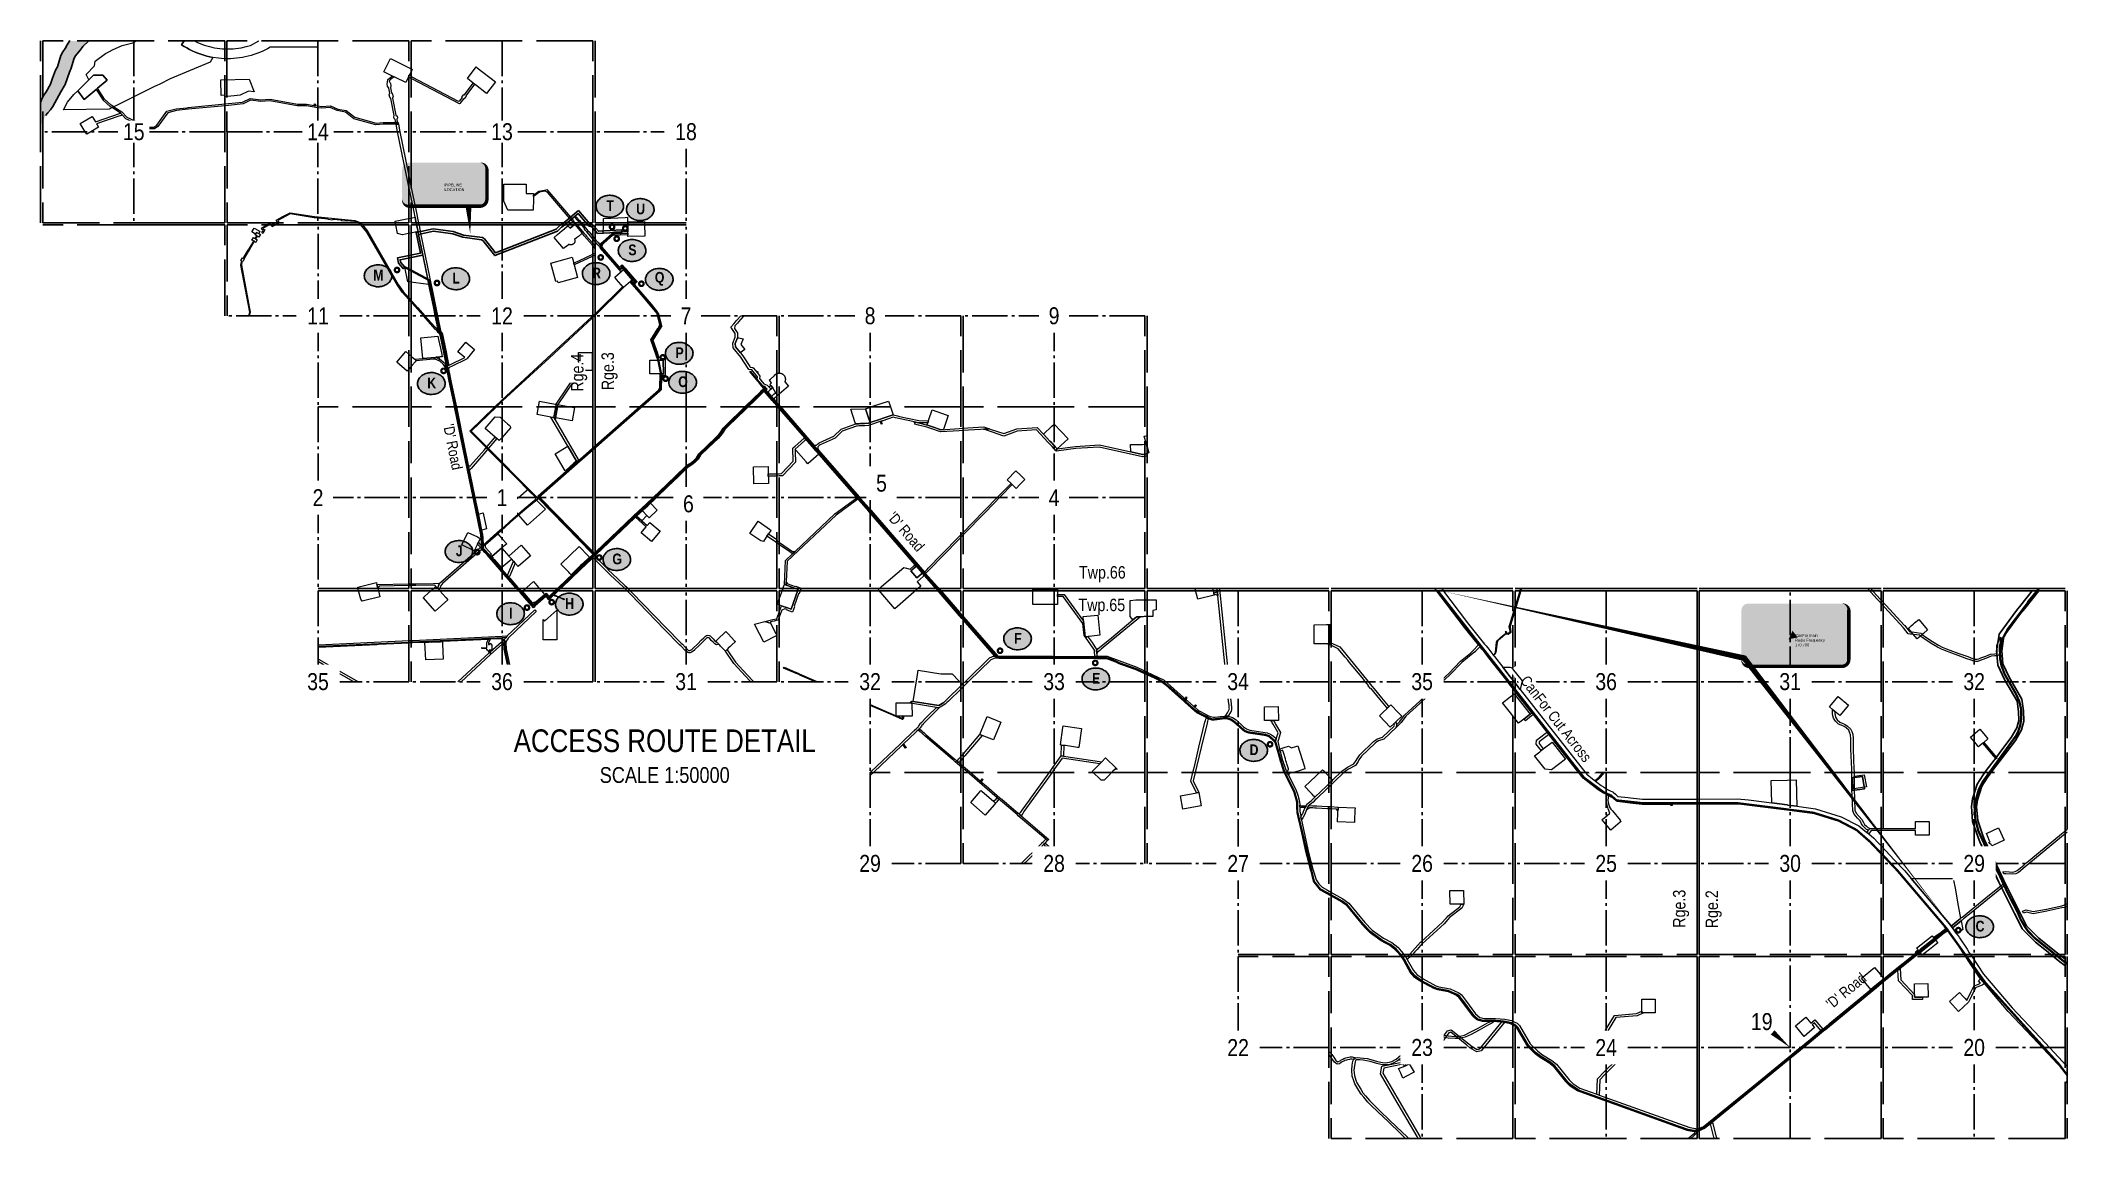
# Model space of a CAD drawing. Extents: x 399452 to 415540, y 6060435 to 6067869.
# Drawn here: x 409487 to 411281, y 6060435 to 6061406 of the extents above; entities that cross this region are included whole.
import ezdxf
from ezdxf.enums import TextEntityAlignment as Align

# ---------------------------------------------------------------- set-up
doc = ezdxf.new("R2018")
doc.units = 0
doc.header["$LTSCALE"] = 5
doc.linetypes.add('foc-QUARTERLINE', pattern=[33, 25, -3, 2, -3])
doc.linetypes.add('foc-UNSURVEYED', pattern=[12.5, 10, -2.5])
for name, color, linetype in [('33', 20, 'Continuous'), ('CG-NOTES', 7, 'Continuous'), ('DETAIL-T', 7, 'Continuous'), ('L-QSEC', 8, 'foc-QUARTERLINE'), ('L-SEC', 7, 'Continuous'), ('L-SECQ', 8, 'foc-QUARTERLINE'), ('L-USEC', 7, 'foc-UNSURVEYED'), ('MLL', 7, 'Continuous'), ('P-PROPOSED', 10, 'Continuous'), ('RDS', 35, 'Continuous'), ('ROUTE-MAP-ROUTE', 90, 'Continuous'), ('S-7', 6, 'Continuous'), ('T-WATER', 160, 'Continuous'), ('T-WATER-H', 133, 'Continuous')]:
    doc.layers.add(name, color=color, linetype=linetype)
doc.layers.add('AS-ROUTEMAP', color=35, linetype='Continuous', lineweight=0)
doc.styles.add('100L', font='ARIALN.TTF', dxfattribs={"height": 11})
doc.styles.add('120', font='ARIALN.TTF', dxfattribs={"height": 13})
doc.styles.add('80CG', font='ARIALN.TTF', dxfattribs={"height": 10})
doc.styles.add('BOLD', font='ARIALNB.TTF')
doc.styles.get("Standard").update_dxf_attribs({"font": 'ARIALN.TTF'})
doc.styles.add('TXT', font='ARIALN.TTF', dxfattribs={"height": 0.2})

msp = doc.modelspace()

# ---------------------------------------------------------------- texts
at = {"style": '100L'}
for s, rotation, p in [('Rge.3', 89.999962, (409994.501, 6061113.132)), ('Twp.66', 359.999962, (410426.482, 6060929.801)), ('Twp.65', 359.999962, (410425.999, 6060900.985)), ('Rge.3', 89.999962, (410942.174, 6060637.838)), ('Rge.2', 89.999962, (410970.989, 6060637.354))]:
    msp.add_text(s, height=10.987, rotation=rotation, dxfattribs=at).set_placement(p, align=Align.CENTER)
at = {"layer": 'DETAIL-T', "color": 3, "insert": (410039.423, 6060772.632), "char_height": 19.99184, "width": 266.54414, "attachment_point": 5, "style": '80CG'}
msp.add_mtext('\\pxqc;ACCESS ROUTE DETAIL\\P{\\H0.7x;SCALE 1:50000}', dxfattribs=at)

# ---------------------------------------------------------------- blocks, each defined once
blk = doc.blocks.new('*U224')
h = blk.add_hatch(color=255)
edge = h.paths.add_edge_path()
edge.add_line((-31.5, -20), (31.5, -20))
edge.add_arc((31.5, -14), 6, 270, 360)
edge.add_line((37.5, -14), (37.5, 12.5))
edge.add_arc((31.5, 12.5), 6, 0, 90)
edge.add_line((31.5, 18.5), (-31.5, 18.5))
edge.add_arc((-31.5, 12.5), 6, 90, 180)
edge.add_line((-37.5, 12.5), (-37.5, -14))
edge.add_arc((-31.5, -14), 6, 180, 270)
at = {"color": 14, "flags": 128}
blk.add_lwpolyline([(-31.5, -20, 3, 3, 0), (31.5, -20, 3, 3, 0.414214), (37.5, -14, 3, 3, 0), (37.5, 12.5, 3, 0, 0.414214), (31.5, 18.5, 0, 0, 0), (-31.5, 18.5, 0, 0, 0.414214), (-37.5, 12.5, 0, 0, 0), (-37.5, -14, 0, 3, 0.414214)], format="xyseb", close=True, dxfattribs=at)
at = {"color": 14, "lineweight": 30, "flags": 104}
blk.add_attdef('ENTER_TEXT', text='', height=10, dxfattribs=at).set_placement((0, 0), align=Align.MIDDLE_CENTER)
blk = doc.blocks.new('AA')
at = {"const_width": 4}
blk.add_lwpolyline([(-1, 0, 1), (1, 0, 1)], format="xyb", close=True, dxfattribs=at)
blk.add_circle((0, 0), 2)
blk = doc.blocks.new('Route_Letters')
h = blk.add_hatch(color=255)
h.dxf.hatch_style = 1
edge = h.paths.add_edge_path()
edge.add_ellipse((-0.1, 0.5), major_axis=(-12, 0), ratio=0.789318, start_angle=0, end_angle=360)
at = {"color": 5}
blk.add_open_spline([(-12.3, 0.5), (-12.3, -0.3), (-12.2, -1), (-11.7, -2.8), (-11.1, -3.9), (-9.6, -5.8), (-8.5, -6.7), (-6.2, -8), (-4.9, -8.5), (-2.1, -9.2), (-0.7, -9.3), (2.2, -9.1), (3.6, -8.8), (6.3, -7.9), (7.5, -7.2), (9.5, -5.6), (10.4, -4.6), (11.6, -2.5), (12, -1.4), (12.2, 0.9), (12, 2.1), (11.2, 4.3), (10.5, 5.4), (8.8, 7.2), (7.7, 8), (5.3, 9.2), (3.9, 9.7), (1.1, 10.2), (-0.4, 10.2), (-3.2, 9.9), (-4.6, 9.6), (-7.2, 8.5), (-8.3, 7.7), (-10.2, 6), (-11, 5), (-12, 2.9), (-12.3, 1.7), (-12.3, 0.5), (-12.3, 0.5), (-12.3, 0.5)], degree=3, knots=[0, 0, 0, 0, 0.219529, 0.219529, 0.575727, 0.575727, 0.931924, 0.931924, 1.288121, 1.288121, 1.644318, 1.644318, 2.000515, 2.000515, 2.356712, 2.356712, 2.712909, 2.712909, 3.069107, 3.069107, 3.425304, 3.425304, 3.781501, 3.781501, 4.137698, 4.137698, 4.493895, 4.493895, 4.850092, 4.850092, 5.20629, 5.20629, 5.562487, 5.562487, 5.918684, 5.918684, 6.274881, 6.274881, 6.283185, 6.283185, 6.283185, 6.283185], dxfattribs=at)
at = {"color": 14, "style": 'BOLD'}
blk.add_attdef('A', text='', height=9.5, dxfattribs=at).set_placement((0.2, 1), align=Align.MIDDLE)
blk = doc.blocks.new('*U237')
h = blk.add_hatch(color=255)
edge = h.paths.add_edge_path()
edge.add_line((-41.5, -28.5), (41.5, -28.5))
edge.add_arc((41.5, -22.5), 6, 270, 360)
edge.add_line((47.5, -22.5), (47.5, 21))
edge.add_arc((41.5, 21), 6, 0, 90)
edge.add_line((41.5, 27), (-41.5, 27))
edge.add_arc((-41.5, 21), 6, 90, 180)
edge.add_line((-47.5, 21), (-47.5, -22.5))
edge.add_arc((-41.5, -22.5), 6, 180, 270)
at = {"color": 1, "flags": 128}
blk.add_lwpolyline([(-41.5, -28.5, 3, 3, 0), (41.5, -28.5, 3, 3, 0.414214), (47.5, -22.5, 3, 3, 0), (47.5, 21, 3, 0, 0.414214), (41.5, 27, 0, 0, 0), (-41.5, 27, 0, 0, 0.414214), (-47.5, 21, 0, 0, 0), (-47.5, -22.5, 0, 3, 0.414214)], format="xyseb", close=True, dxfattribs=at)
blk.add_lwpolyline([(-5.9, -4.7, 0, 7.5, 0), (0, 0, 0, 0, 0)], format="xyseb", dxfattribs=at)
at = {"color": 1, "lineweight": 30, "flags": 104}
blk.add_attdef('ENTER_TEXT', text='', height=10, dxfattribs=at).set_placement((0, 0), align=Align.MIDDLE_CENTER)

# ---------------------------------------------------------------- hatches: boundary and pattern name
at = {"layer": 'T-WATER-H'}
h = msp.add_hatch(color=256, dxfattribs=at)
h.dxf.hatch_style = 1
h.paths.add_polyline_path([(409529.817, 6061405.288), (409513.163, 6061405.288), (409510.895, 6061401.862), (409509.15, 6061398.601), (409506.946, 6061395.709), (409505.38, 6061392.263), (409502.251, 6061382.346), (409500.666, 6061379.387), (409497.883, 6061372.34), (409496.197, 6061367.078), (409492.306, 6061360.103), (409491.817, 6061359.444), (409490.203, 6061357.269), (409488.623, 6061354.038), (409487.391, 6061350.737), (409487.391, 6061330.639), (409488.172, 6061332.065), (409488.782, 6061332.975), (409490.226, 6061335.131), (409491.522, 6061338.819), (409491.803, 6061339.193), (409493.686, 6061341.699), (409496.138, 6061344.326), (409498.233, 6061347.245), (409501.923, 6061353.633), (409505.343, 6061360.303), (409509.016, 6061366.64), (409512.995, 6061377.653), (409514.435, 6061381.206), (409516.738, 6061388.952), (409518.119, 6061391.737), (409522.666, 6061397.261), (409524.784, 6061400.231)])

# ---------------------------------------------------------------- linework, layer by layer
at = {"layer": 'AS-ROUTEMAP', "flags": 128}
for points in [[(409614.354, 6061405.288), (409614.324, 6061405.243), (409612.047, 6061401.832), (409614.343, 6061400.362), (409616.691, 6061398.978), (409619.089, 6061397.682), (409621.533, 6061396.475), (409624.02, 6061395.358), (409626.546, 6061394.334), (409629.109, 6061393.404), (409631.704, 6061392.57), (409634.328, 6061391.831), (409639.648, 6061390.647), (409639.786, 6061390.623), (409637.526, 6061386.346), (409601.917, 6061371.562), (409592.742, 6061367.031), (409590.335, 6061365.842), (409588.169, 6061364.773), (409570.608, 6061356.102), (409552.291, 6061347.056), (409549.845, 6061348.455), (409543.835, 6061353.761), (409537.607, 6061363.295), (409546.234, 6061370.637), (409542.491, 6061375.06), (409534.21, 6061374.856), (409530.121, 6061370.816), (409527.616, 6061375.515), (409535.214, 6061383.172), (409535.658, 6061387.276), (409544.856, 6061393.945), (409546.526, 6061394.86), (409548.364, 6061395.867), (409550.89, 6061397.251), (409559.642, 6061401.103), (409568.891, 6061403.425), (409570.566, 6061404.343), (409572.161, 6061405.217), (409572.291, 6061405.288)], [(409732.653, 6061405.317), (409732.66, 6061399.657), (409690.506, 6061399.626), (409688.209, 6061398.329), (409685.867, 6061397.116), (409683.483, 6061395.986), (409681.061, 6061394.943), (409678.602, 6061393.986), (409676.112, 6061393.118), (409673.591, 6061392.34), (409671.045, 6061391.651), (409668.476, 6061391.054), (409665.887, 6061390.55), (409663.282, 6061390.137), (409660.663, 6061389.818), (409658.035, 6061389.593), (409655.401, 6061389.462), (409653.633, 6061389.437), (409652.763, 6061389.424), (409650.618, 6061389.471), (409650.126, 6061389.481), (409647.493, 6061389.632), (409644.866, 6061389.877), (409639.786, 6061390.623), (409639.648, 6061390.647), (409636.977, 6061391.19), (409634.328, 6061391.831), (409631.704, 6061392.57), (409629.109, 6061393.404), (409626.546, 6061394.334), (409624.02, 6061395.358), (409621.533, 6061396.475), (409619.089, 6061397.682), (409616.691, 6061398.978), (409612.047, 6061401.832), (409614.324, 6061405.243), (409614.354, 6061405.288)], [(409623.477, 6061405.288), (409623.547, 6061405.249), (409625.66, 6061404.223), (409627.811, 6061403.273), (409629.994, 6061402.401), (409632.207, 6061401.608), (409634.448, 6061400.895), (409636.713, 6061400.264), (409638.999, 6061399.715), (409641.303, 6061399.248), (409643.623, 6061398.865), (409645.955, 6061398.566), (409648.296, 6061398.352), (409650.609, 6061398.224), (409650.643, 6061398.222), (409652.994, 6061398.176), (409653.624, 6061398.187), (409655.345, 6061398.216), (409657.693, 6061398.34), (409660.034, 6061398.549), (409662.367, 6061398.842), (409664.688, 6061399.219), (409669.281, 6061400.223), (409670.564, 6061400.564), (409673.114, 6061401.307), (409680.433, 6061405.284), (409680.44, 6061405.288)], [(409977.915, 6061221.574), (409975.113, 6061224.816), (409968.195, 6061232.823), (409967.215, 6061233.957), (409966.234, 6061235.092), (409966.106, 6061235.24), (409966.394, 6061235.497), (409966.105, 6061235.836), (409960.387, 6061242.557), (409959.923, 6061243.103), (409957.981, 6061245.383), (409958.204, 6061245.572), (409958.749, 6061246.036), (409959.143, 6061245.572), (409961.718, 6061242.557), (409968.263, 6061234.846), (409969.233, 6061233.703), (409970.2, 6061232.564), (409975.11, 6061226.941), (409977.915, 6061223.717)], [(409671.457, 6061162.068), (409672.379, 6061165.388), (409664.639, 6061206.896), (409664.851, 6061208.487), (409664.875, 6061208.67), (409665.044, 6061209.935), (409665.456, 6061210.631), (409664.596, 6061211.14), (409665.87, 6061213.289), (409666.728, 6061212.78), (409670.532, 6061219.205), (409671.631, 6061221.059), (409671.871, 6061221.463), (409672.301, 6061221.208), (409672.041, 6061220.769), (409670.962, 6061218.95), (409667.158, 6061212.525), (409667.612, 6061212.256), (409666.339, 6061210.107), (409665.885, 6061210.376), (409665.525, 6061209.768), (409665.145, 6061206.91), (409672.892, 6061165.366), (409671.975, 6061162.068)], [(409977.915, 6061215.572), (409976.639, 6061215.288), (409975.132, 6061214.585), (409959.383, 6061207.238), (409958.986, 6061208.71), (409975.129, 6061216.241), (409977.652, 6061217.418), (409977.915, 6061217.418)], [(410109.308, 6061162.068), (410108.909, 6061161.618), (410104.711, 6061156.863), (410103.694, 6061155.711), (410102.338, 6061154.175), (410101.431, 6061153.148), (410101.286, 6061150.787), (410102.927, 6061148.387), (410103.836, 6061147.06), (410103.834, 6061142.775), (410101.617, 6061137.739), (410101.951, 6061134.689), (410106.33, 6061129.301), (410108.418, 6061126.732), (410108.957, 6061125.894), (410114.579, 6061117.168), (410114.951, 6061116.596), (410116.688, 6061116.428), (410117.485, 6061116.351), (410117.988, 6061115.741), (410120.795, 6061112.337), (410121.433, 6061111.567), (410123.622, 6061108.908), (410123.379, 6061106.375), (410123.71, 6061105.974), (410124.346, 6061105.203), (410127.013, 6061101.969), (410130.171, 6061100.946), (410131.523, 6061099.394), (410133.501, 6061097.124), (410132.523, 6061096.272), (410131.617, 6061095.483), (410130.639, 6061094.631), (410128.997, 6061096.514), (410129.977, 6061097.367), (410128.104, 6061099.517), (410125.842, 6061100.249), (410122.803, 6061103.932), (410122.167, 6061104.703), (410121.311, 6061105.741), (410121.554, 6061108.275), (410116.464, 6061114.449), (410113.935, 6061114.687), (410113.269, 6061115.496), (410106.799, 6061125.557), (410100.032, 6061133.884), (410099.575, 6061138.054), (410101.838, 6061143.196), (410101.842, 6061146.441), (410098.797, 6061150.884), (410097.911, 6061152.177), (410100.543, 6061155.159), (410101.899, 6061156.695), (410102.916, 6061157.847), (410106.642, 6061162.068)], [(410466.173, 6061038.411), (410465.133, 6061038.131), (410462.622, 6061037.456), (410462.119, 6061037.567), (410423.738, 6061046.091), (410402.911, 6061044.711), (410387.973, 6061042.591), (410385.842, 6061042.299), (410385.13, 6061043.062), (410385.549, 6061043.451), (410386.596, 6061044.424), (410402.689, 6061046.698), (410423.876, 6061048.105), (410451.568, 6061041.954), (410462.113, 6061039.612), (410462.56, 6061039.513), (410465.127, 6061040.201), (410466.173, 6061040.482)], [(410466.173, 6061045.717), (410465.411, 6061048.553), (410465.1, 6061049.637), (410463.372, 6061055.648), (410465.081, 6061056.121), (410466.173, 6061056.424)], [(410524.027, 6060920.953), (410524.157, 6060920.451), (410524.317, 6060919.831), (410525.006, 6060917.167), (410525.506, 6060915.232), (410510.996, 6060911.481), (410508.688, 6060920.408), (410508.547, 6060920.953)], [(410529.952, 6060920.953), (410530.002, 6060920.467), (410538.239, 6060840.09), (410540.184, 6060821.103), (410540.339, 6060819.597), (410540.544, 6060817.588), (410540.569, 6060817.345), (410540.725, 6060815.824), (410540.777, 6060815.317), (410540.857, 6060814.542), (410540.647, 6060813.824), (410540.301, 6060812.636), (410538.958, 6060810.097), (410538.132, 6060808.794), (410537.74, 6060808.176), (410535.369, 6060808.168), (410535.788, 6060808.829), (410537.228, 6060811.101), (410538.438, 6060813.391), (410538.621, 6060814.017), (410538.828, 6060814.727), (410538.748, 6060815.511), (410538.696, 6060816.018), (410538.54, 6060817.539), (410538.527, 6060817.664), (410538.321, 6060819.672), (410538.167, 6060821.178), (410536.23, 6060840.084), (410528.604, 6060914.497), (410528.244, 6060918.004), (410528.013, 6060920.264), (410527.993, 6060920.461), (410527.961, 6060920.773), (410527.942, 6060920.953)], [(410797.325, 6060920.953), (410790.079, 6060897.184), (410788.312, 6060891.393), (410787.137, 6060887.537), (410787.099, 6060887.409), (410787.076, 6060887.333), (410787.1, 6060887.209), (410787.561, 6060884.809), (410787.909, 6060882.997), (410788.029, 6060882.372), (410787.12, 6060881.685), (410787.044, 6060881.628), (410785.457, 6060880.417), (410783.927, 6060880.5), (410783.032, 6060880.539), (410783.433, 6060881.045), (410783.656, 6060881.327), (410784.324, 6060881.289), (410784.853, 6060881.258), (410785.203, 6060881.238), (410786.58, 6060882.279), (410787.116, 6060882.684), (410787.151, 6060882.71), (410787.115, 6060882.892), (410787.045, 6060883.258), (410786.792, 6060884.577), (410786.254, 6060887.376), (410786.551, 6060888.356), (410787.09, 6060890.117), (410787.727, 6060892.215), (410790.07, 6060899.894), (410796.49, 6060920.953)], [(411106.01, 6060920.953), (411111.532, 6060914.931), (411111.56, 6060914.9), (411114.561, 6060911.63), (411119.842, 6060905.867), (411135.79, 6060888.503), (411136.108, 6060888.156), (411136.686, 6060887.527), (411136.732, 6060887.473), (411140.274, 6060882.863), (411140.742, 6060882.8), (411141.785, 6060882.66), (411142.272, 6060882.594), (411142.632, 6060882.546), (411150.483, 6060881.489), (411151.695, 6060880.289), (411151.654, 6060880.253), (411150.156, 6060878.976), (411149.54, 6060879.599), (411143.735, 6060880.381), (411142.464, 6060880.552), (411140.938, 6060880.757), (411139.192, 6060880.993), (411135.161, 6060886.232), (411118.368, 6060904.513), (411114.574, 6060908.653), (411111.545, 6060911.958), (411103.845, 6060920.36), (411103.299, 6060920.953)], [(409856.305, 6060838.572), (409884.035, 6060864.15), (409884.192, 6060864.287), (409884.966, 6060864.968), (409894.675, 6060873.501), (409895.606, 6060874.223), (409897.819, 6060875.938), (409898.145, 6060876.36), (409898.408, 6060876.749), (409898.897, 6060877.473), (409899.722, 6060878.692), (409900.075, 6060879.029), (409924.408, 6060902.233), (409924.738, 6060901.857), (409925.723, 6060900.725), (409901.468, 6060877.596), (409901.257, 6060877.394), (409900.901, 6060876.868), (409899.765, 6060875.188), (409899.443, 6060874.771), (409899.245, 6060874.514), (409897.515, 6060873.173), (409895.94, 6060871.952), (409895.61, 6060871.662), (409885.344, 6060862.639), (409859.252, 6060838.572)], [(409732.781, 6060871.047), (409733.327, 6060871.073), (409813.459, 6060874.896), (409816.474, 6060875.04), (409895.599, 6060878.816), (409900.075, 6060879.029), (409899.722, 6060878.692), (409898.897, 6060877.473), (409895.601, 6060877.316), (409885.545, 6060876.835), (409883.824, 6060876.753), (409816.476, 6060873.54), (409813.461, 6060873.396), (409733.329, 6060869.573), (409732.781, 6060869.547)], [(409732.781, 6060869.347), (409733.329, 6060869.373), (409784.876, 6060871.831), (409786.374, 6060871.902), (409813.461, 6060873.196), (409816.476, 6060873.34), (409827.355, 6060873.859), (409830.809, 6060874.024), (409833.111, 6060873.785), (409839.846, 6060874.115), (409840.754, 6060874.16), (409841.333, 6060874.41), (409841.638, 6060874.542), (409842.763, 6060874.594), (409883.72, 6060876.548), (409885.441, 6060876.63), (409895.367, 6060877.104), (409895.473, 6060877.102), (409895.602, 6060876.981), (409895.749, 6060876.843), (409895.971, 6060876.633), (409896.014, 6060876.591), (409897.211, 6060875.466), (409898.196, 6060874.539), (409898.384, 6060874.362), (409897.989, 6060873.54), (409897.619, 6060872.772), (409897.637, 6060872.553), (409898.047, 6060867.539), (409903.761, 6060840.125), (409904.173, 6060839.623), (409904.393, 6060838.572)], [(409903.882, 6060838.572), (409903.709, 6060839.401), (409903.297, 6060839.904), (409897.551, 6060867.468), (409897.111, 6060872.861), (409897.775, 6060874.249), (409897.448, 6060874.557), (409896.811, 6060875.157), (409895.603, 6060876.294), (409895.338, 6060876.543), (409895.278, 6060876.6), (409885.182, 6060876.118), (409883.46, 6060876.035), (409842.949, 6060874.102), (409842.849, 6060874.097), (409842.106, 6060874.062), (409841.748, 6060874.044), (409840.869, 6060873.665), (409833.097, 6060873.285), (409830.802, 6060873.523), (409827.878, 6060873.383), (409827.379, 6060873.359), (409816.477, 6060872.84), (409813.462, 6060872.696), (409786.397, 6060871.403), (409784.9, 6060871.331), (409733.33, 6060868.872), (409732.781, 6060868.846)], [(409903.882, 6060838.572), (409897.818, 6060867.504), (409897.399, 6060872.618), (409897.515, 6060873.173), (409899.245, 6060874.514), (409899.443, 6060874.771), (409899.213, 6060873.983), (409898.911, 6060872.518), (409899.304, 6060867.719), (409905.414, 6060838.572)], [(410115.345, 6060838.572), (410115.019, 6060838.932), (410111.018, 6060843.363), (410100.418, 6060854.734), (410093.049, 6060865.663), (410094.222, 6060866.776), (410094.519, 6060867.058), (410094.742, 6060866.728), (410101.991, 6060855.976), (410112.491, 6060844.715), (410117.706, 6060838.939), (410118.038, 6060838.572)], [(409732.781, 6060858.707), (409733.343, 6060858.391), (409768.629, 6060838.572)], [(409764.547, 6060838.572), (409746.813, 6060848.533), (409742.461, 6060850.978), (409733.346, 6060856.097), (409732.781, 6060856.415)], [(409732.781, 6060851.947), (409733.352, 6060851.89), (409742.461, 6060850.978), (409746.813, 6060848.533), (409733.354, 6060849.881), (409732.781, 6060849.938)], [(410172.554, 6060838.572), (410171.365, 6060839.087), (410158.865, 6060844.501), (410158.615, 6060844.61), (410155.968, 6060845.756), (410155.733, 6060845.858), (410144.617, 6060850.673), (410144.935, 6060851.407), (410155.162, 6060846.976), (410155.389, 6060846.878), (410158.044, 6060845.728), (410158.286, 6060845.623), (410173.36, 6060839.092), (410174.562, 6060838.572)], [(410221.039, 6060818.438), (410244.192, 6060808.413), (410245.178, 6060807.986), (410249.511, 6060806.104), (410249.786, 6060806.754), (410249.819, 6060808.002), (410250.619, 6060808.005), (410250.585, 6060806.572), (410250.557, 6060806.507), (410250.525, 6060806.434), (410249.929, 6060805.058), (410249.783, 6060805.121), (410249.741, 6060805.139), (410238.988, 6060809.797), (410221.039, 6060817.571)], [(410221.039, 6060758.254), (410221.647, 6060758.831), (410247.595, 6060783.456), (410249.045, 6060784.833), (410259.891, 6060795.127), (410259.966, 6060795.197), (410260.62, 6060795.818), (410260.694, 6060795.889), (410262.077, 6060797.201), (410262.151, 6060797.271), (410262.986, 6060798.064), (410263.468, 6060798.522), (410263.799, 6060799.015), (410265.414, 6060801.424), (410265.791, 6060801.81), (410266.894, 6060802.934), (410270.395, 6060806.567), (410271.852, 6060808.07), (410272.21, 6060808.44), (410279.693, 6060815.885), (410282.111, 6060815.481), (410273.633, 6060807.036), (410268.404, 6060801.639), (410267.359, 6060800.56), (410266.972, 6060800.16), (410266.447, 6060799.376), (410265.327, 6060797.705), (410265.052, 6060797.296), (410264.684, 6060796.939), (410263.597, 6060795.896), (410263.527, 6060795.821), (410262.144, 6060794.509), (410262.07, 6060794.439), (410261.416, 6060793.818), (410261.342, 6060793.747), (410250.435, 6060783.396), (410249.71, 6060782.707), (410248.985, 6060782.019), (410224.559, 6060758.838), (410221.039, 6060755.498)], [(411279.938, 6060705.546), (411277.81, 6060703.792), (411274.806, 6060701.316), (411250.939, 6060681.643), (411242.705, 6060674.857), (411236.756, 6060670.012), (411234.384, 6060668.698), (411231.552, 6060668.262), (411225.517, 6060668.815), (411224.696, 6060668.697), (411223.663, 6060668.547), (411222.784, 6060670.44), (411223.816, 6060670.589), (411225.465, 6060670.828), (411231.49, 6060670.275), (411233.727, 6060670.619), (411235.632, 6060671.675), (411241.442, 6060676.407), (411244.073, 6060678.61), (411247.737, 6060681.628), (411274.794, 6060703.912), (411277.797, 6060706.386), (411279.938, 6060708.149)], [(410354.553, 6060677.828), (410355.539, 6060678.795), (410370.602, 6060693.562), (410372.06, 6060694.991), (410372.884, 6060695.8), (410373.1, 6060696.011), (410374.35, 6060697.237), (410375.065, 6060697.938), (410376.498, 6060699.342), (410376.628, 6060699.232), (410377.398, 6060698.575), (410378.026, 6060698.04), (410376.593, 6060696.635), (410375.877, 6060695.934), (410374.809, 6060694.886), (410374.705, 6060694.784), (410374.444, 6060694.529), (410373.504, 6060693.607), (410373.393, 6060693.498), (410371.936, 6060692.07), (410358.402, 6060678.803), (410357.408, 6060677.828)], [(410394.033, 6060677.828), (410392.78, 6060678.896), (410382.954, 6060687.272), (410381.65, 6060688.384), (410374.94, 6060694.105), (410374.869, 6060694.166), (410374.444, 6060694.529), (410374.705, 6060694.784), (410374.809, 6060694.886), (410375.877, 6060695.934), (410376.002, 6060695.826), (410382.947, 6060689.905), (410395.852, 6060678.904), (410397.115, 6060677.828)], [(411279.938, 6060640.152), (411278.11, 6060639.316), (411277.405, 6060638.993), (411275.099, 6060638.488), (411261.954, 6060635.612), (411249.605, 6060633.251), (411243.7, 6060634.82), (411242.138, 6060634.213), (411241.193, 6060633.847), (411240.287, 6060635.639), (411241.229, 6060636.005), (411243.584, 6060636.919), (411249.677, 6060635.301), (411261.578, 6060637.576), (411275.09, 6060640.532), (411276.768, 6060640.9), (411278.1, 6060641.51), (411279.938, 6060642.351)], [(410694.731, 6060434.703), (410692.86, 6060436.493), (410690.304, 6060438.94), (410679.499, 6060449.25), (410670.323, 6060458.073), (410664.044, 6060464.147), (410661.411, 6060466.872), (410657.726, 6060471.059), (410655.383, 6060473.996), (410653.263, 6060477.193), (410649.908, 6060483.098), (410648.784, 6060485.59), (410647.422, 6060489.854), (410647.026, 6060495.046), (410647.545, 6060499.434), (410648.141, 6060503.084), (410648.843, 6060504.818), (410650.375, 6060506.002), (410652.199, 6060506.173), (410654.431, 6060506.091), (410657.41, 6060505.828), (410660.554, 6060505.441), (410663.824, 6060504.639), (410669.713, 6060502.809), (410674.202, 6060501.905), (410677.291, 6060501.703), (410680.235, 6060502.061), (410682.396, 6060502.72), (410686.265, 6060504.939), (410688.486, 6060506.694), (410690.9, 6060508.777), (410693.29, 6060510.936), (410695.658, 6060513.527), (410697.737, 6060516.449), (410698.072, 6060516.91), (410701.033, 6060520.988), (410702.986, 6060523.115), (410704.501, 6060524.217), (410706.285, 6060525.259), (410708.202, 6060526.204), (410708.378, 6060526.291), (410710.927, 6060527.093), (410714.848, 6060527.522), (410717.569, 6060527.595), (410720.374, 6060527.252), (410728.085, 6060526.133), (410732.457, 6060525.451), (410738.455, 6060524.984), (410741.543, 6060525.081), (410744.275, 6060525.492), (410746.65, 6060526.088), (410751.909, 6060528.541), (410758.856, 6060532.309), (410767.187, 6060536.826), (410769.98, 6060538.249), (410770.507, 6060538.685), (410773.653, 6060538.693), (410771.084, 6060536.568), (410768.117, 6060535.056), (410759.809, 6060530.552), (410752.808, 6060526.755), (410747.322, 6060524.196), (410744.668, 6060523.53), (410741.723, 6060523.086), (410738.409, 6060522.982), (410732.225, 6060523.464), (410727.788, 6060524.156), (410720.109, 6060525.27), (410717.474, 6060525.592), (410714.984, 6060525.526), (410711.34, 6060525.128), (410709.124, 6060524.43), (410708.21, 6060523.979), (410707.232, 6060523.497), (410705.596, 6060522.542), (410704.324, 6060521.616), (410702.584, 6060519.72), (410700.548, 6060516.917), (410699.36, 6060515.282), (410697.216, 6060512.268), (410694.701, 6060509.517), (410692.223, 6060507.278), (410689.759, 6060505.152), (410687.388, 6060503.278), (410683.195, 6060500.874), (410680.65, 6060500.098), (410677.347, 6060499.697), (410673.939, 6060499.918), (410669.218, 6060500.87), (410663.289, 6060502.712), (410660.192, 6060503.471), (410657.2, 6060503.84), (410654.306, 6060504.095), (410652.255, 6060504.171), (410651.138, 6060504.066), (410650.493, 6060503.567), (410650.078, 6060502.541), (410649.525, 6060499.155), (410649.034, 6060495.004), (410649.397, 6060490.239), (410650.653, 6060486.307), (410651.692, 6060484.005), (410654.967, 6060478.241), (410657.001, 6060475.174), (410659.259, 6060472.343), (410662.881, 6060468.227), (410665.459, 6060465.56), (410671.711, 6060459.512), (410680.882, 6060450.693), (410691.685, 6060440.385), (410695.744, 6060436.501), (410697.622, 6060434.703)], [(410705.925, 6060434.703), (410704.853, 6060436.526), (410685.084, 6060470.149), (410672.348, 6060491.976), (410673.794, 6060498.586), (410691.309, 6060502.188), (410692.91, 6060502.517), (410697.207, 6060503.401), (410708.273, 6060505.522), (410712.176, 6060506.271), (410715.281, 6060508.617), (410721.989, 6060516.975), (410724.767, 6060520.437), (410731.778, 6060529.835), (410735.077, 6060530.841), (410752.032, 6060517.055), (410752.741, 6060516.479), (410758.052, 6060513.468), (410760.326, 6060513.871), (410762.976, 6060517.085), (410780.465, 6060538.298), (410782.226, 6060538.188), (410782.852, 6060538.052), (410765.573, 6060517.092), (410761.4, 6060512.031), (410757.692, 6060511.374), (410751.609, 6060514.823), (410748.873, 6060517.047), (410734.642, 6060528.618), (410732.989, 6060528.114), (410726.349, 6060519.213), (410724.558, 6060516.982), (410716.684, 6060507.172), (410713.009, 6060504.395), (410708.28, 6060503.488), (410697.596, 6060501.44), (410694.162, 6060500.734), (410692.562, 6060500.404), (410675.469, 6060496.89), (410674.468, 6060492.31), (410686.809, 6060471.159), (410707.169, 6060436.533), (410708.244, 6060434.703)], [(410626.917, 6060511.322), (410628.079, 6060510.584), (410629.063, 6060509.328), (410631.172, 6060506.635), (410633.13, 6060503.609), (410634.704, 6060502.574), (410635.418, 6060502.699), (410636.674, 6060503.454), (410637.516, 6060504.048), (410639.154, 6060504.865), (410640.189, 6060505.39), (410641.848, 6060505.913), (410642.97, 6060506.181), (410644.603, 6060506.569), (410645.795, 6060506.769), (410647.371, 6060506.764), (410650.375, 6060506.002), (410648.843, 6060504.818), (410648.663, 6060504.374), (410647.118, 6060504.766), (410645.958, 6060504.77), (410645, 6060504.609), (410643.434, 6060504.236), (410642.382, 6060503.985), (410640.947, 6060503.533), (410640.052, 6060503.079), (410638.544, 6060502.327), (410637.766, 6060501.779), (410636.129, 6060500.794), (410634.268, 6060500.468), (410631.68, 6060502.17), (410629.543, 6060505.473), (410629.074, 6060506.072), (410626.917, 6060508.826)], [(411279.938, 6060484.269), (411278.955, 6060483.696), (411278.837, 6060483.897), (411278.452, 6060484.559), (411278.832, 6060484.782), (411279.658, 6060485.263), (411279.938, 6060485.426)], [(410967.791, 6060434.703), (410967.363, 6060435.876), (410967.055, 6060437.123), (410964.439, 6060447.743), (410966.155, 6060449.137), (410969.112, 6060437.132), (410969.278, 6060436.46), (410969.92, 6060434.703)], [(410944.717, 6060434.703), (410944.931, 6060434.875), (410947.378, 6060437.042), (410950.479, 6060439.788), (410950.982, 6060441.458), (410951.126, 6060441.433), (410951.816, 6060441.311), (410952.542, 6060441.437), (410951.791, 6060438.948), (410951.138, 6060438.369), (410949.644, 6060437.046), (410946.999, 6060434.703)]]:
    msp.add_lwpolyline(points, dxfattribs=at)
for points in [[(409812.33, 6061372.315), (409810.336, 6061368.34), (409801.201, 6061372.926), (409800.21, 6061373.423), (409798.723, 6061374.169), (409791.048, 6061378.024), (409796.872, 6061389.629), (409804.553, 6061385.786), (409812.73, 6061381.681), (409815.747, 6061380.166), (409816.165, 6061379.956), (409815.749, 6061379.126), (409814.127, 6061375.895), (409812.779, 6061373.208), (409812.742, 6061373.136), (409812.33, 6061372.315)], [(409889.841, 6061369.114), (409881.948, 6061358.791), (409872.101, 6061366.321), (409871.306, 6061366.927), (409870.116, 6061367.838), (409864.876, 6061371.845), (409872.768, 6061382.167), (409873.562, 6061381.56), (409889.841, 6061369.114)], [(409542.491, 6061375.06), (409546.234, 6061370.637), (409537.607, 6061363.295), (409536.456, 6061362.316), (409525.882, 6061353.323), (409520.285, 6061361.085), (409530.121, 6061370.816), (409534.21, 6061374.856), (409542.491, 6061375.06)], [(409650.413, 6061355.774), (409650.274, 6061357.209), (409647.1, 6061356.903), (409646.804, 6061370.728), (409671.789, 6061371.264), (409676.342, 6061360.172), (409671.379, 6061360.769), (409664.037, 6061357.17)], [(409802.975, 6061333.219), (409802.986, 6061333.155), (409801.455, 6061333.156), (409801.444, 6061333.22), (409801.236, 6061334.453), (409801.015, 6061335.685), (409800.287, 6061336.45), (409800.042, 6061336.707), (409799.761, 6061338.077), (409800.252, 6061339.4), (409797.216, 6061354.378), (409796.223, 6061355.497), (409795.821, 6061357.455), (409796.293, 6061358.875), (409795.386, 6061363.331), (409794.253, 6061365.133), (409793.851, 6061367.092), (409794.189, 6061368.873), (409794.607, 6061371.031), (409798.663, 6061374.2), (409798.723, 6061374.169), (409800.146, 6061373.455), (409796.968, 6061370.971), (409795.952, 6061370.179), (409795.819, 6061369.286), (409796.177, 6061368.698), (409796.789, 6061367.695), (409797.191, 6061365.736), (409796.857, 6061363.622), (409797.76, 6061359.183), (409798.758, 6061358.058), (409799.092, 6061356.55), (409799.16, 6061356.1), (409798.68, 6061354.656), (409801.72, 6061339.707), (409802.698, 6061338.68), (409802.98, 6061337.31), (409802.661, 6061336.453), (409802.48, 6061335.967), (409802.642, 6061335.138), (409802.762, 6061334.451), (409802.975, 6061333.219)], [(409815.757, 6061373.34), (409856.718, 6061351.937), (409858.212, 6061352.271), (409860.447, 6061355.194), (409860.05, 6061355.497), (409861.871, 6061357.879), (409862.268, 6061357.576), (409870.116, 6061367.838), (409871.306, 6061366.927), (409863.46, 6061356.665), (409863.857, 6061356.361), (409862.035, 6061353.979), (409861.638, 6061354.283), (409858.351, 6061349.984), (409858.031, 6061349.565), (409815.759, 6061371.651), (409812.779, 6061373.208), (409813.172, 6061373.991), (409814.127, 6061375.895), (409814.785, 6061373.848), (409815.757, 6061373.34)], [(409536.456, 6061362.316), (409542.691, 6061352.772), (409548.968, 6061347.229), (409550.67, 6061346.256), (409547.963, 6061344.919), (409507.649, 6061344.291), (409511.094, 6061351.137), (409516.738, 6061357.863), (409520.285, 6061361.085), (409525.882, 6061353.323), (409536.456, 6061362.316)], [(409672.785, 6061354.237), (409682.29, 6061353.098), (409690.332, 6061353.85), (409714.499, 6061349.341), (409722.61, 6061349.283), (409729.401, 6061348.202), (409730.388, 6061348.045), (409732.725, 6061347.673), (409735.852, 6061347.176), (409743.849, 6061347.959), (409750.207, 6061344.989), (409757.647, 6061343.652), (409765.251, 6061337.713), (409784.136, 6061332.543), (409790.363, 6061333.16), (409801.455, 6061333.156), (409802.986, 6061333.155), (409803.497, 6061333.155), (409803.534, 6061333.155), (409803.636, 6061332.655), (409803.84, 6061331.656), (409803.805, 6061331.656), (409801.823, 6061331.657), (409790.437, 6061331.661), (409784.008, 6061331.023), (409764.565, 6061336.346), (409757.016, 6061342.242), (409749.75, 6061343.548), (409743.587, 6061346.427), (409735.81, 6061345.665), (409732.727, 6061346.155), (409722.485, 6061347.785), (409714.355, 6061347.843), (409690.263, 6061352.338), (409682.271, 6061351.59), (409673.048, 6061352.695), (409666.536, 6061349.49), (409653.677, 6061348.236), (409650.663, 6061347.942), (409618.001, 6061344.757), (409607.538, 6061343.7), (409599.839, 6061341.739), (409591.167, 6061329.686), (409588.031, 6061327.503), (409582.44, 6061327.404), (409579.561, 6061328.264), (409573.011, 6061331.707), (409570.629, 6061332.817), (409562.882, 6061336.427), (409559.751, 6061339.618), (409558.239, 6061341.218), (409550.67, 6061346.256), (409552.291, 6061347.056), (409559.211, 6061342.371), (409563.672, 6061337.756), (409570.628, 6061334.485), (409573.68, 6061333.049), (409579.956, 6061329.733), (409582.371, 6061328.916), (409587.439, 6061328.918), (409590.099, 6061330.77), (409598.94, 6061343.057), (409607.268, 6061345.179), (409616.952, 6061346.158), (409617.846, 6061346.248), (409650.661, 6061349.447), (409653.676, 6061349.741), (409666.114, 6061350.953), (409672.785, 6061354.237)], [(409730.592, 6061349.329), (409730.388, 6061348.045), (409729.401, 6061348.202), (409729.605, 6061349.486), (409730.592, 6061349.329)], [(409556.589, 6061338.552), (409536.914, 6061331.923), (409537.44, 6061331.045), (409538.684, 6061328.97), (409531.711, 6061324.788), (409528.226, 6061322.7), (409526.975, 6061324.785), (409522.521, 6061332.215), (409532.979, 6061338.485), (409535.861, 6061333.677), (409558.239, 6061341.218), (409559.751, 6061339.618), (409556.589, 6061338.552)], [(409847.447, 6061117.902), (409847.056, 6061117.104), (409845.679, 6061118.838), (409846.113, 6061119.739), (409844.743, 6061126.377), (409844.341, 6061128.325), (409840.862, 6061145.172), (409840.602, 6061145.7), (409840.401, 6061146.105), (409840.121, 6061146.671), (409839.232, 6061148.468), (409838.902, 6061150.026), (409838.827, 6061150.38), (409838.2, 6061154.183), (409836.528, 6061162.153), (409835.125, 6061168.837), (409831.757, 6061185.487), (409829.928, 6061194.39), (409829.526, 6061196.348), (409826.611, 6061210.536), (409821.252, 6061236.624), (409820.52, 6061240.208), (409820.22, 6061241.677), (409820.041, 6061242.554), (409819.425, 6061245.569), (409818.653, 6061249.35), (409817.688, 6061254.066), (409815.915, 6061262.738), (409812.879, 6061277.587), (409803.192, 6061324.958), (409801.823, 6061331.657), (409803.805, 6061331.656), (409803.84, 6061331.656), (409805.208, 6061324.96), (409812.865, 6061287.489), (409815.901, 6061272.63), (409819.593, 6061254.559), (409821.43, 6061245.569), (409822.046, 6061242.554), (409822.158, 6061242.097), (409822.457, 6061240.629), (409822.51, 6061240.283), (409822.556, 6061240.06), (409822.907, 6061238.342), (409823.056, 6061237.611), (409823.229, 6061236.772), (409823.529, 6061235.303), (409831.41, 6061196.729), (409831.81, 6061194.771), (409833.703, 6061185.508), (409834.003, 6061184.04), (409837.033, 6061169.209), (409838.475, 6061162.153), (409841.136, 6061149.127), (409842.023, 6061147.335), (409842.768, 6061145.829), (409842.792, 6061145.712), (409843.37, 6061142.91), (409846.298, 6061128.733), (409846.701, 6061126.78), (409848.208, 6061119.481), (409847.447, 6061117.902)], [(409923.2, 6061256.922), (409923.205, 6061255.416), (409905.72, 6061255.479), (409900.716, 6061255.497), (409897.152, 6061263.424), (409897.216, 6061278.495), (409916.8, 6061278.412), (409916.768, 6061270.923), (409916.766, 6061270.427), (409923.259, 6061270.404), (409923.254, 6061268.905), (409923.249, 6061267.68), (409923.243, 6061266.455), (409923.232, 6061264.007), (409923.2, 6061256.922)], [(409935.178, 6061273.787), (409957.781, 6061247.176), (409958.749, 6061246.036), (409958.204, 6061245.572), (409957.981, 6061245.383), (409957.822, 6061245.572), (409957.013, 6061246.525), (409935.771, 6061271.549), (409933.33, 6061272.392), (409928.579, 6061271.423), (409923.249, 6061267.68), (409923.254, 6061268.905), (409928.175, 6061272.361), (409934.602, 6061273.67), (409935.178, 6061273.787)], [(409681.467, 6061236.674), (409680.35, 6061234.789), (409679.061, 6061235.553), (409678.413, 6061235.936), (409677.523, 6061234.432), (409674.256, 6061236.366), (409676.266, 6061239.762), (409680.18, 6061237.443), (409681.037, 6061236.93), (409681.467, 6061236.674)], [(409708.049, 6061253.281), (409729.564, 6061249.841), (409732.848, 6061249.541), (409765.457, 6061246.558), (409767.642, 6061245.54), (409768.008, 6061245.371), (409768.588, 6061245.101), (409770.677, 6061244.129), (409771.989, 6061242.528), (409776.888, 6061236.552), (409803.793, 6061189.751), (409808.13, 6061183.639), (409813.021, 6061178.175), (409815.213, 6061175.726), (409816.041, 6061174.802), (409820.692, 6061169.612), (409827.364, 6061162.154), (409839.116, 6061149.017), (409839.232, 6061148.468), (409840.121, 6061146.671), (409840.401, 6061146.105), (409840.009, 6061146.542), (409839.974, 6061146.581), (409839.153, 6061147.498), (409838.042, 6061148.739), (409836.828, 6061150.095), (409826.03, 6061162.154), (409821.085, 6061167.674), (409816.043, 6061173.303), (409814.469, 6061175.061), (409813.023, 6061176.677), (409807.348, 6061183.014), (409802.95, 6061189.212), (409776.063, 6061235.982), (409770.698, 6061242.527), (409770.048, 6061243.321), (409769.004, 6061243.806), (409766.916, 6061244.777), (409765.275, 6061245.539), (409765.191, 6061245.579), (409757.628, 6061246.267), (409757.582, 6061245.769), (409753.602, 6061246.131), (409753.647, 6061246.629), (409745.758, 6061247.347), (409745.712, 6061246.849), (409741.732, 6061247.211), (409741.777, 6061247.709), (409732.85, 6061248.534), (409729.44, 6061248.849), (409708.221, 6061252.241), (409697.129, 6061246.366), (409697.588, 6061245.498), (409698.299, 6061244.159), (409695.135, 6061242.481), (409692.119, 6061240.884), (409691.272, 6061242.479), (409690.948, 6061243.09), (409689.793, 6061242.478), (409684.36, 6061239.604), (409684.109, 6061239.18), (409685.808, 6061238.171), (409683.959, 6061235.05), (409683.167, 6061235.672), (409684.44, 6061237.822), (409682.743, 6061238.828), (409683.647, 6061240.355), (409687.655, 6061242.477), (409691.805, 6061244.675), (409692.741, 6061242.91), (409696.713, 6061245.017), (409696.458, 6061245.497), (409695.778, 6061246.78), (409699.602, 6061248.806), (409700.934, 6061249.512), (409708.049, 6061253.281)], [(409812.94, 6061234.925), (409807.545, 6061233.822), (409803.232, 6061234.98), (409801.684, 6061242.547), (409801.067, 6061245.562), (409801.029, 6061245.748), (409812.921, 6061248.179), (409815.935, 6061248.795), (409818.653, 6061249.35), (409819.425, 6061245.569), (409820.041, 6061242.554), (409820.22, 6061241.677), (409820.52, 6061240.208), (409821.252, 6061236.624), (409815.954, 6061235.541), (409812.94, 6061234.925)], [(409960.387, 6061242.557), (409966.105, 6061235.836), (409966.394, 6061235.497), (409966.106, 6061235.24), (409966.234, 6061235.092), (409966.129, 6061235.003), (409963.071, 6061232.41), (409961.546, 6061231.118), (409959.698, 6061229.55), (409959.739, 6061229.435), (409959.775, 6061229.318), (409959.808, 6061229.2), (409959.836, 6061229.081), (409959.86, 6061228.961), (409959.88, 6061228.841), (409959.896, 6061228.719), (409959.907, 6061228.598), (409959.914, 6061228.476), (409959.917, 6061228.369), (409959.916, 6061228.231), (409959.91, 6061228.109), (409959.901, 6061227.987), (409959.886, 6061227.865), (409959.868, 6061227.744), (409959.845, 6061227.624), (409959.819, 6061227.505), (409959.788, 6061227.387), (409959.753, 6061227.269), (409959.713, 6061227.153), (409959.67, 6061227.039), (409959.623, 6061226.926), (409959.572, 6061226.815), (409959.517, 6061226.706), (409959.459, 6061226.598), (409959.396, 6061226.493), (409959.33, 6061226.39), (409959.26, 6061226.29), (409959.187, 6061226.191), (409959.111, 6061226.096), (409959.031, 6061226.003), (409958.948, 6061225.913), (409958.862, 6061225.826), (409958.773, 6061225.743), (409958.681, 6061225.662), (409958.586, 6061225.584), (409958.489, 6061225.51), (409958.389, 6061225.44), (409958.287, 6061225.373), (409958.182, 6061225.309), (409958.076, 6061225.249), (409957.967, 6061225.193), (409957.856, 6061225.141), (409957.744, 6061225.093), (409957.63, 6061225.048), (409957.515, 6061225.008), (409957.398, 6061224.972), (409957.28, 6061224.94), (409957.161, 6061224.912), (409957.041, 6061224.888), (409956.92, 6061224.868), (409956.799, 6061224.853), (409956.677, 6061224.842), (409956.555, 6061224.835), (409956.432, 6061224.832), (409956.31, 6061224.834), (409956.188, 6061224.84), (409956.066, 6061224.85), (409955.944, 6061224.864), (409955.824, 6061224.883), (409955.703, 6061224.906), (409955.584, 6061224.933), (409955.466, 6061224.964), (409955.349, 6061225), (409955.233, 6061225.039), (409955.119, 6061225.083), (409955.006, 6061225.13), (409954.895, 6061225.181), (409954.679, 6061225.296), (409952.411, 6061223.378), (409952.28, 6061223.527), (409949.995, 6061221.593), (409941.594, 6061231.502), (409944.665, 6061234.13), (409948.864, 6061237.678), (409950.655, 6061239.192), (409950.744, 6061239.267), (409951.889, 6061240.235), (409953.783, 6061241.836), (409955.738, 6061239.541), (409959.282, 6061242.557), (409959.923, 6061243.103), (409960.387, 6061242.557)], [(409959.282, 6061242.557), (409955.738, 6061239.541), (409953.783, 6061241.836), (409954.634, 6061242.556), (409957.98, 6061245.383), (409959.923, 6061243.102), (409959.282, 6061242.557)], [(409681.852, 6061233.899), (409680.579, 6061231.75), (409679.075, 6061232.64), (409677.598, 6061230.148), (409679.102, 6061229.257), (409677.829, 6061227.108), (409676.325, 6061227.999), (409672.301, 6061221.208), (409671.871, 6061221.463), (409675.895, 6061228.254), (409675.037, 6061228.762), (409674.39, 6061229.146), (409675.664, 6061231.295), (409676.311, 6061230.911), (409677.168, 6061230.403), (409678.645, 6061232.896), (409677.788, 6061233.404), (409677.141, 6061233.787), (409678.414, 6061235.937), (409679.061, 6061235.553), (409680.35, 6061234.789), (409681.852, 6061233.899)], [(409805.799, 6061209.595), (409805.354, 6061211.756), (409825.508, 6061215.908), (409830.839, 6061189.956), (409812.127, 6061192.286), (409809.529, 6061205.223)], [(409962.404, 6061196.005), (409945.1, 6061191.35), (409944.782, 6061192.311), (409944.699, 6061192.805), (409943.19, 6061192.394), (409938.78, 6061208.804), (409951.326, 6061212.176), (409957.6, 6061213.85), (409958.986, 6061208.71), (409959.383, 6061207.238), (409962.404, 6061196.005)], [(409813.112, 6061114.91), (409811.77, 6061113.322), (409802.457, 6061121.194), (409810.33, 6061130.507), (409813.093, 6061128.17), (409816.112, 6061125.618), (409818.328, 6061123.745), (409819.642, 6061122.634), (409819.391, 6061122.337), (409818.748, 6061121.576), (409816.122, 6061118.471), (409813.112, 6061114.91)], [(409836.646, 6061125.403), (409825.411, 6061124.386), (409823.743, 6061142.796), (409838.829, 6061144.163), (409839.445, 6061141.214), (409841.041, 6061133.579), (409842.234, 6061127.885), (409842.64, 6061125.945), (409840.636, 6061125.764), (409840.057, 6061125.711), (409837.363, 6061125.468), (409836.646, 6061125.403)], [(409848.927, 6061116.401), (409848.212, 6061114.937), (409848.039, 6061115.762), (409848.008, 6061115.911), (409847.054, 6061117.105), (409847.447, 6061117.902), (409848.662, 6061118.497), (409850.008, 6061119.157), (409862.56, 6061125.311), (409856.576, 6061130.328), (409863.641, 6061138.753), (409871.299, 6061132.331), (409864.695, 6061124.454), (409864.235, 6061123.906), (409850.846, 6061117.342), (409849.499, 6061116.682), (409848.927, 6061116.401)], [(410108.827, 6061141.722), (410106.666, 6061136.809), (410110.206, 6061132.453), (410108.251, 6061130.863), (410107.154, 6061129.971), (410106.33, 6061129.301), (410101.951, 6061134.689), (410101.617, 6061137.739), (410103.834, 6061142.775), (410104.833, 6061142.564), (410108.827, 6061141.722)], [(409840.385, 6061123.642), (409837.756, 6061124.88), (409837.363, 6061125.468), (409840.057, 6061125.711), (409839.617, 6061124.792), (409840.385, 6061123.642)], [(409942.77, 6061071.622), (409942.504, 6061070.102), (409941.308, 6061072.137), (409941.578, 6061073.653), (409943.018, 6061081.754), (409943.298, 6061083.329), (409943.407, 6061083.941), (409963.319, 6061113.815), (409963.912, 6061113.816), (409965.123, 6061113.819), (409944.985, 6061083.607), (409944.828, 6061083.372), (409944.545, 6061081.754), (409942.805, 6061071.817), (409942.77, 6061071.622)], [(409963.912, 6061113.816), (409963.319, 6061113.815), (409963.318, 6061114.727), (409963.293, 6061127.893), (409963.289, 6061129.802), (409964.011, 6061129.803), (409975.283, 6061129.825), (409975.312, 6061113.838), (409965.123, 6061113.819), (409963.912, 6061113.816)], [(410038.197, 6061122.859), (410038.2, 6061110.886), (410036.661, 6061110.884), (410036.257, 6061110.883), (410035.16, 6061110.879), (410034.857, 6061110.881), (410034.326, 6061110.878), (410026.23, 6061110.867), (410026.215, 6061122.85), (410031.46, 6061122.854), (410031.997, 6061122.855), (410032.46, 6061122.855), (410033.646, 6061122.855), (410038.197, 6061122.859)], [(410039.699, 6061111.934), (410039.699, 6061110.135), (410039.7, 6061109.39), (410037.729, 6061109.387), (410036.598, 6061107.774), (410036.609, 6061108.284), (410036.659, 6061110.786), (410036.661, 6061110.884), (410038.2, 6061110.886), (410038.197, 6061122.859), (410033.646, 6061122.855), (410032.274, 6061125.854), (410032.108, 6061126.216), (410032.048, 6061126.347), (410036.65, 6061124.357), (410039.695, 6061124.359), (410039.699, 6061111.934)], [(410120.164, 6061107.13), (410121.311, 6061105.741), (410122.167, 6061104.703), (410122.803, 6061103.932), (410125.842, 6061100.249), (410127.457, 6061098.279), (410127.563, 6061098.158), (410127.179, 6061097.838), (410127.076, 6061097.957), (410125.457, 6061099.931), (410122.419, 6061103.615), (410121.783, 6061104.386), (410114.689, 6061112.987), (410115.075, 6061113.305), (410120.164, 6061107.13)], [(410122.17, 6061112.238), (410121.402, 6061111.604), (410120.794, 6061112.337), (410120.764, 6061112.374), (410121.535, 6061113.009), (410121.564, 6061112.974), (410122.17, 6061112.238)], [(409977.135, 6060952.138), (409976.124, 6060951.171), (409975.774, 6060951.529), (409975.603, 6060951.704), (409927.549, 6061000.801), (409927.571, 6061001.353), (409927.636, 6061003.082), (409959.582, 6061031.098), (409960.709, 6061032.086), (409961.788, 6061033.033), (409963.319, 6061034.376), (409964.085, 6061035.048), (409964.849, 6061035.718), (409975.435, 6061045.003), (409975.96, 6061045.464), (409978.445, 6061047.643), (410017.472, 6061081.87), (410033.866, 6061096.249), (410035.015, 6061098.735), (410035.256, 6061110.58), (410035.16, 6061110.879), (410036.257, 6061110.883), (410036.661, 6061110.884), (410036.659, 6061110.786), (410036.609, 6061108.284), (410036.371, 6061096.585), (410019.601, 6061081.876), (409978.449, 6061045.785), (409975.438, 6061043.145), (409950.974, 6061021.688), (409929.011, 6061002.427), (409928.972, 6061001.353), (409949.397, 6060980.479), (409975.599, 6060953.707), (409976.786, 6060952.495), (409977.135, 6060952.138)], [(410135.119, 6061098.3), (410133.501, 6061097.124), (410131.523, 6061099.394), (410133.142, 6061100.57), (410135.119, 6061098.3)], [(410140.569, 6061092.792), (410139.155, 6061091.561), (410137.591, 6061094.173), (410137.55, 6061094.24), (410135.119, 6061098.3), (410133.142, 6061100.57), (410132.323, 6061101.51), (410133.829, 6061102.822), (410132.591, 6061104.242), (410131.86, 6061105.082), (410132.929, 6061106.01), (410136.005, 6061108.692), (410136.099, 6061108.856), (410136.199, 6061109.017), (410136.304, 6061109.174), (410136.415, 6061109.327), (410136.531, 6061109.477), (410136.652, 6061109.622), (410136.778, 6061109.763), (410136.91, 6061109.899), (410137.045, 6061110.031), (410137.186, 6061110.158), (410137.33, 6061110.28), (410137.479, 6061110.396), (410137.516, 6061110.423), (410137.632, 6061110.508), (410137.789, 6061110.614), (410137.949, 6061110.714), (410138.113, 6061110.809), (410138.28, 6061110.898), (410138.45, 6061110.981), (410138.622, 6061111.058), (410138.798, 6061111.129), (410138.975, 6061111.194), (410139.155, 6061111.253), (410139.337, 6061111.305), (410139.521, 6061111.35), (410139.706, 6061111.39), (410139.892, 6061111.423), (410140.079, 6061111.449), (410140.268, 6061111.468), (410140.456, 6061111.482), (410140.529, 6061111.484), (410140.645, 6061111.488), (410140.835, 6061111.488), (410141.024, 6061111.481), (410141.212, 6061111.467), (410141.4, 6061111.447), (410141.588, 6061111.421), (410141.774, 6061111.387), (410141.959, 6061111.348), (410142.142, 6061111.302), (410142.324, 6061111.249), (410142.504, 6061111.19), (410142.682, 6061111.125), (410142.857, 6061111.054), (410143.029, 6061110.976), (410143.199, 6061110.893), (410143.366, 6061110.803), (410143.529, 6061110.708), (410143.689, 6061110.607), (410143.846, 6061110.501), (410143.998, 6061110.389), (410144.147, 6061110.272), (410144.291, 6061110.15), (410144.431, 6061110.023), (410144.567, 6061109.89), (410144.698, 6061109.754), (410144.824, 6061109.613), (410144.944, 6061109.467), (410145.06, 6061109.317), (410145.17, 6061109.164), (410145.275, 6061109.006), (410145.375, 6061108.845), (410145.468, 6061108.681), (410145.556, 6061108.513), (410145.638, 6061108.343), (410145.714, 6061108.17), (410145.784, 6061107.994), (410145.847, 6061107.815), (410145.904, 6061107.635), (410145.955, 6061107.453), (410146, 6061107.269), (410146.038, 6061107.084), (410146.069, 6061106.897), (410146.094, 6061106.71), (410146.112, 6061106.521), (410146.124, 6061106.333), (410146.129, 6061106.143), (410146.128, 6061105.954), (410146.12, 6061105.765), (410146.105, 6061105.577), (410146.083, 6061105.389), (410146.055, 6061105.202), (410146.021, 6061105.016), (410145.98, 6061104.831), (410145.932, 6061104.648), (410145.878, 6061104.466), (410145.818, 6061104.287), (410145.752, 6061104.11), (410145.601, 6061103.763), (410148.866, 6061100.016), (410140.569, 6061092.792)], [(409941.578, 6061073.653), (409941.308, 6061072.137), (409938.72, 6061072.598), (409926.551, 6061074.762), (409927.795, 6061081.754), (409928.651, 6061086.565), (409942.616, 6061084.082), (409943.407, 6061083.941), (409943.298, 6061083.329), (409943.018, 6061081.754), (409941.578, 6061073.653)], [(409959.636, 6061081.043), (409957.569, 6061069.233), (409942.805, 6061071.817), (409944.545, 6061081.754), (409944.828, 6061083.372), (409944.985, 6061083.607), (409955.57, 6061081.754), (409959.636, 6061081.043)], [(410135.91, 6061088.735), (410135.836, 6061088.671), (410133.866, 6061090.93), (410133.924, 6061090.981), (410134.842, 6061091.78), (410136.064, 6061092.844), (410137.551, 6061094.138), (410137.591, 6061094.173), (410139.153, 6061091.56), (410137.628, 6061090.231), (410137.559, 6061090.171), (410136.81, 6061089.519), (410135.91, 6061088.735)], [(410208.543, 6061066.628), (410208.313, 6061066.544), (410207.995, 6061067.492), (410203.983, 6061079.453), (410216.962, 6061079.984), (410219.709, 6061071.792), (410220.716, 6061068.803), (410221.099, 6061067.68), (410221.054, 6061067.657), (410219.72, 6061067.209), (410219.302, 6061067.068), (410216.188, 6061066.941), (410214.69, 6061066.88), (410213.191, 6061066.818), (410212.683, 6061066.797), (410211.189, 6061066.736), (410208.543, 6061066.628)], [(410230.329, 6061070.771), (410221.099, 6061067.68), (410220.716, 6061068.803), (410219.709, 6061071.792), (410216.962, 6061079.984), (410219.688, 6061080.897), (410224.306, 6061082.443), (410237.333, 6061086.803), (410238.783, 6061082.481), (410239.396, 6061080.653), (410241.458, 6061074.503), (410231.767, 6061071.255), (410230.329, 6061070.771)], [(410285.929, 6061061.584), (410283.773, 6061061.447), (410281.31, 6061062.281), (410280.364, 6061062.602), (410278.943, 6061063.083), (410271.943, 6061065.454), (410271.63, 6061066.088), (410272.076, 6061067.405), (410272.368, 6061068.264), (410272.752, 6061069.4), (410273.09, 6061070.398), (410275.958, 6061078.864), (410288.261, 6061074.696), (410290.152, 6061074.056), (410285.929, 6061061.584)], [(409895.314, 6061054.327), (409893.115, 6061051.789), (409891.076, 6061053.556), (409889.566, 6061054.864), (409880.619, 6061062.614), (409889.453, 6061072.808), (409893.767, 6061072.376), (409895.287, 6061071.059), (409900.434, 6061066.6), (409901.748, 6061065.461), (409902.83, 6061064.524), (409902.931, 6061063.12), (409895.314, 6061054.327)], [(409963.319, 6061034.376), (409961.788, 6061033.033), (409961.38, 6061033.738), (409953.87, 6061046.717), (409950.559, 6061052.44), (409938.72, 6061072.598), (409941.308, 6061072.137), (409942.504, 6061070.102), (409952.285, 6061053.446), (409962.911, 6061035.082), (409963.319, 6061034.376)], [(410247.128, 6061073.243), (410264.248, 6061069.441), (410272.752, 6061069.4), (410272.368, 6061068.264), (410272.076, 6061067.405), (410264.024, 6061067.443), (410260.112, 6061068.312), (410258.874, 6061068.587), (410243.457, 6061072.012), (410241.567, 6061072.431), (410232.385, 6061069.35), (410232.149, 6061069.271), (410231.675, 6061069.112), (410230.965, 6061068.874), (410219.725, 6061065.102), (410219.668, 6061065.083), (410216.269, 6061064.944), (410214.771, 6061064.883), (410213.273, 6061064.822), (410212.765, 6061064.801), (410211.269, 6061064.74), (410209.757, 6061064.678), (410208.937, 6061064.644), (410196.484, 6061060.079), (410190.06, 6061053.886), (410177.015, 6061048.109), (410176.168, 6061047.371), (410174.845, 6061046.219), (410174.821, 6061045.874), (410174.747, 6061044.809), (410174.699, 6061044.107), (410174.371, 6061044.482), (410173.715, 6061045.235), (410171.417, 6061047.871), (410173.188, 6061047.749), (410173.532, 6061047.726), (410174.856, 6061048.878), (410175.61, 6061049.536), (410175.93, 6061049.814), (410188.928, 6061055.57), (410195.4, 6061061.81), (410208.313, 6061066.544), (410208.543, 6061066.628), (410211.189, 6061066.736), (410212.683, 6061066.797), (410213.191, 6061066.818), (410214.69, 6061066.88), (410216.188, 6061066.941), (410219.302, 6061067.068), (410219.72, 6061067.209), (410221.054, 6061067.657), (410221.099, 6061067.677), (410230.329, 6061070.77), (410231.767, 6061071.254), (410241.458, 6061074.503), (410245.238, 6061073.663), (410247.128, 6061073.243)], [(410231.76, 6061066.505), (410231.002, 6061066.25), (410230.524, 6061067.672), (410230.207, 6061068.619), (410230.965, 6061068.873), (410231.283, 6061067.926), (410231.76, 6061066.505)], [(410281.31, 6061062.281), (410283.773, 6061061.447), (410299.833, 6061062.464), (410302.848, 6061062.655), (410321.733, 6061063.851), (410323.113, 6061063.387), (410324.061, 6061063.069), (410326.746, 6061062.166), (410323.692, 6061061.973), (410322.615, 6061061.905), (410321.466, 6061061.832), (410318.825, 6061061.665), (410302.853, 6061060.653), (410299.838, 6061060.462), (410283.505, 6061059.428), (410280.695, 6061060.38), (410279.748, 6061060.701), (410278.328, 6061061.182), (410271.38, 6061063.536), (410263.815, 6061065.437), (410260.67, 6061066.227), (410260.869, 6061067.122), (410260.661, 6061067.448), (410260.112, 6061068.312), (410264.024, 6061067.443), (410271.943, 6061065.454), (410278.943, 6061063.083), (410280.364, 6061062.602), (410281.31, 6061062.281)], [(410368.914, 6061063.449), (410374.353, 6061057.598), (410380.134, 6061051.377), (410380.815, 6061050.645), (410381.494, 6061049.914), (410381.981, 6061049.389), (410384.895, 6061046.254), (410386.596, 6061044.424), (410385.549, 6061043.451), (410385.13, 6061043.062), (410384.379, 6061043.866), (410383.431, 6061044.893), (410381.989, 6061046.448), (410380.033, 6061048.557), (410379.354, 6061049.287), (410378.673, 6061050.019), (410368.118, 6061061.383), (410351.188, 6061060.213), (410339.269, 6061055.844), (410323.424, 6061061.174), (410322.476, 6061061.492), (410321.466, 6061061.832), (410322.615, 6061061.905), (410323.692, 6061061.973), (410326.746, 6061062.166), (410328.167, 6061061.689), (410339.233, 6061057.964), (410350.751, 6061062.184), (410368.914, 6061063.449)], [(410396.109, 6061053.268), (410386.596, 6061044.424), (410384.895, 6061046.254), (410381.981, 6061049.389), (410381.494, 6061049.914), (410380.815, 6061050.645), (410380.134, 6061051.377), (410374.353, 6061057.598), (410381.94, 6061064.651), (410383.866, 6061066.441), (410396.109, 6061053.268)], [(409951.947, 6061025.466), (409951.43, 6061025.012), (409950.516, 6061026.592), (409942.633, 6061040.22), (409953.87, 6061046.717), (409961.38, 6061033.738), (409960.181, 6061032.688), (409959.054, 6061031.699), (409951.947, 6061025.466)], [(410137.709, 6061020.467), (410131.05, 6061020.312), (410131.004, 6061022.31), (410137.705, 6061022.465), (410140.719, 6061022.535), (410142.722, 6061022.582), (410152.996, 6061033.561), (410152.73, 6061045.07), (410153.319, 6061045.584), (410154.89, 6061046.954), (410162.476, 6061053.569), (410163.226, 6061054.225), (410164.54, 6061052.718), (410164.355, 6061052.556), (410163.789, 6061052.063), (410160.182, 6061048.91), (410154.749, 6061044.18), (410154.804, 6061041.836), (410155.013, 6061032.792), (410143.608, 6061020.603), (410140.724, 6061020.536), (410137.709, 6061020.467)], [(410166.161, 6061031.611), (410165.89, 6061031.375), (410165.655, 6061031.645), (410164.589, 6061032.884), (410155.775, 6061043.002), (410154.749, 6061044.179), (410160.182, 6061048.91), (410163.789, 6061052.063), (410164.355, 6061052.556), (410164.539, 6061052.718), (410165.159, 6061052.01), (410165.385, 6061051.752), (410165.817, 6061051.257), (410172.209, 6061043.923), (410172.866, 6061043.17), (410173.851, 6061042.04), (410174.113, 6061041.739), (410174.389, 6061041.422), (410175.64, 6061039.977), (410175.692, 6061039.909), (410166.161, 6061031.611)], [(410465.127, 6061040.201), (410462.56, 6061039.513), (410462.113, 6061039.612), (410451.568, 6061041.954), (410451.426, 6061048.239), (410462.088, 6061048.478), (410465.103, 6061048.546), (410465.411, 6061048.553), (410467.485, 6061040.834), (410465.127, 6061040.201)], [(409960.709, 6061032.087), (409959.582, 6061031.098), (409959.054, 6061031.699), (409960.181, 6061032.688), (409960.709, 6061032.087)], [(410131.2, 6061013.82), (410118.214, 6061013.519), (410117.867, 6061028.503), (410130.853, 6061028.804), (410131.004, 6061022.31), (410131.05, 6061020.312), (410131.073, 6061019.327), (410131.2, 6061013.82)], [(410353.877, 6061013.276), (410350.152, 6061009.494), (410346.768, 6061012.828), (410345.7, 6061013.88), (410342.32, 6061017.21), (410350.035, 6061025.043), (410353.952, 6061021.185), (410357.868, 6061017.327), (410354.929, 6061014.344), (410353.877, 6061013.276)], [(409933.896, 6060991.03), (409918.06, 6060977.065), (409908.301, 6060988.131), (409907.637, 6060988.885), (409902.549, 6060994.654), (409910.147, 6061001.353), (409914.146, 6061004.88), (409914.895, 6061005.541), (409918.961, 6061009.127), (409919.578, 6061008.494), (409925.323, 6061002.736), (409925.27, 6061001.353), (409925.215, 6060999.9), (409933.896, 6060991.03)], [(409877.51, 6060972.71), (409877.474, 6060972.883), (409877.229, 6060974.063), (409874.583, 6060986.778), (409878.971, 6060987.766), (409878.984, 6060987.702), (409881.876, 6060973.807), (409877.51, 6060972.71)], [(410023.632, 6060985.453), (410019.298, 6060980.848), (410014.575, 6060985.086), (410019.635, 6060989.73), (410023.632, 6060985.453)], [(410019.635, 6060989.73), (410020.765, 6060990.767), (410024.414, 6060994.144), (410026.961, 6060996.556), (410032.817, 6060990.287), (410025.572, 6060983.377), (410023.631, 6060985.454), (410019.635, 6060989.73)], [(410146.805, 6060924.667), (410146.772, 6060923.95), (410145.296, 6060924.484), (410146.252, 6060945.906), (410152.532, 6060951.8), (410154.726, 6060953.859), (410189.959, 6060986.928), (410208.1, 6061000.371), (410209.308, 6061001.266), (410210.296, 6061000.132), (410209.087, 6060999.236), (410190.921, 6060985.775), (410147.722, 6060945.23), (410146.91, 6060927.015), (410146.805, 6060924.667)], [(409873.57, 6060959.723), (409870.983, 6060954.377), (409860.007, 6060959.689), (409865.319, 6060970.665), (409873.731, 6060966.594), (409875.269, 6060965.85), (409875.362, 6060965.805), (409876.293, 6060965.352), (409876.214, 6060965.186), (409875.386, 6060963.474), (409874.955, 6060962.582), (409874.931, 6060962.534), (409874.576, 6060961.801), (409873.867, 6060960.337), (409873.639, 6060959.865), (409873.57, 6060959.723)], [(409886.497, 6060949.431), (409885.9, 6060948.898), (409885.476, 6060949.38), (409884.898, 6060950.039), (409885.496, 6060950.572), (409886.259, 6060951.244), (409880.897, 6060957.355), (409880.819, 6060958.93), (409880.774, 6060959.844), (409891.751, 6060969.481), (409895.458, 6060965.282), (409899.659, 6060960.514), (409895.472, 6060956.988), (409895.336, 6060956.873), (409886.497, 6060949.431)], [(410014.575, 6060985.086), (410023.879, 6060976.737), (410026.195, 6060979.494), (410035.376, 6060971.782), (410027.665, 6060962.601), (410018.483, 6060970.313), (410022.593, 6060975.206), (410022.915, 6060975.589), (410013.466, 6060984.068), (410014.575, 6060985.086)], [(410129.213, 6060966.314), (410126.757, 6060962.683), (410124.292, 6060963.149), (410114.623, 6060969.726), (410121.933, 6060980.472), (410133.091, 6060972.882), (410133.222, 6060972.187), (410131.255, 6060969.295), (410129.849, 6060967.228), (410129.79, 6060967.134), (410129.213, 6060966.314)], [(410140.85, 6060961.559), (410152.434, 6060953.68), (410154.726, 6060953.859), (410152.532, 6060951.8), (410150.051, 6060953.488), (410140.854, 6060959.743), (410138.114, 6060961.606), (410137.835, 6060961.796), (410137.286, 6060962.17), (410129.849, 6060967.228), (410131.255, 6060969.295), (410137.828, 6060964.823), (410138.691, 6060964.236), (410138.958, 6060962.846), (410140.85, 6060961.559)], [(409877.741, 6060955.923), (409878.691, 6060954.84), (409878.105, 6060954.877), (409876.574, 6060954.976), (409876.504, 6060954.914), (409875.29, 6060953.843), (409842.936, 6060925.308), (409841.236, 6060922.932), (409840.831, 6060921.957), (409839.902, 6060919.721), (409838.431, 6060921.39), (409838.665, 6060921.957), (409840.179, 6060925.592), (409841.443, 6060926.656), (409874.58, 6060955.882), (409875.794, 6060956.953), (409876.382, 6060957.472), (409877.44, 6060956.266), (409877.741, 6060955.923)], [(409924.543, 6060904.863), (409923.416, 6060903.875), (409911.868, 6060917.034), (409910.879, 6060918.161), (409910.193, 6060918.942), (409909.89, 6060919.288), (409907.547, 6060921.958), (409895.506, 6060935.679), (409882.321, 6060950.703), (409880.343, 6060952.957), (409878.691, 6060954.84), (409878.593, 6060954.953), (409877.741, 6060955.923), (409877.44, 6060956.266), (409876.382, 6060957.472), (409875.112, 6060958.918), (409873.867, 6060960.337), (409874.576, 6060961.801), (409874.992, 6060961.327), (409875.913, 6060960.278), (409876.583, 6060959.514), (409877.318, 6060958.676), (409878.244, 6060957.622), (409878.907, 6060956.866), (409879.253, 6060956.471), (409884.899, 6060950.038), (409885.899, 6060948.898), (409887.257, 6060947.351), (409888.246, 6060946.224), (409895.503, 6060937.955), (409900.067, 6060932.754), (409901.374, 6060931.265), (409901.519, 6060931.099), (409901.883, 6060930.685), (409901.928, 6060930.633), (409902.436, 6060930.054), (409909.542, 6060921.957), (409911.017, 6060920.276), (409912.006, 6060919.149), (409912.187, 6060918.942), (409912.649, 6060918.416), (409912.996, 6060918.021), (409922.235, 6060907.492), (409924.213, 6060905.239), (409924.543, 6060904.863)], [(409904.077, 6060946.921), (409895.5, 6060939.587), (409895.291, 6060939.408), (409888.851, 6060946.748), (409888.246, 6060946.224), (409887.257, 6060947.351), (409887.859, 6060947.878), (409886.497, 6060949.431), (409895.336, 6060956.873), (409895.472, 6060956.717), (409901.583, 6060949.712), (409904.077, 6060946.921)], [(409920.717, 6060949.929), (409909.848, 6060940.342), (409907.535, 6060942.965), (409907.161, 6060943.389), (409907.025, 6060943.544), (409906.76, 6060943.843), (409905.715, 6060945.026), (409904.077, 6060946.921), (409901.583, 6060949.712), (409912.452, 6060959.299), (409920.717, 6060949.929)], [(409964.353, 6060940.615), (409956.548, 6060933.158), (409955.513, 6060934.241), (409954.478, 6060935.325), (409947.573, 6060942.554), (409963.835, 6060958.093), (409971.774, 6060949.781), (409972.811, 6060948.698), (409966.45, 6060942.619), (409965.005, 6060941.238), (409964.353, 6060940.615)], [(409902.039, 6060931.718), (409901.685, 6060930.91), (409901.528, 6060931.088), (409901.374, 6060931.265), (409900.22, 6060932.579), (409900.576, 6060933.386), (409905.714, 6060945.025), (409906.76, 6060943.843), (409907.025, 6060943.544), (409907.156, 6060943.395), (409902.039, 6060931.718)], [(409966.795, 6060942.258), (409965.35, 6060940.877), (409965.005, 6060941.238), (409966.45, 6060942.619), (409966.795, 6060942.258)], [(409787.502, 6060913.721), (409771.968, 6060909.914), (409770.521, 6060911.618), (409768.732, 6060918.914), (409767.993, 6060921.928), (409767.902, 6060922.299), (409784.408, 6060926.342), (409784.883, 6060924.401), (409785.387, 6060922.348), (409785.487, 6060921.94), (409785.606, 6060921.454), (409785.629, 6060921.359), (409786.226, 6060918.925), (409787.502, 6060913.721)], [(409840.179, 6060925.592), (409838.665, 6060921.957), (409838.431, 6060921.39), (409837.929, 6060921.957), (409837.108, 6060922.887), (409836.13, 6060923.994), (409819.416, 6060923.738), (409816.403, 6060923.667), (409813.388, 6060923.596), (409786.728, 6060922.965), (409785.967, 6060921.94), (409785.606, 6060921.454), (409785.487, 6060921.94), (409785.387, 6060922.348), (409784.883, 6060924.401), (409813.386, 6060925.092), (409816.401, 6060925.165), (409819.387, 6060925.237), (409834.828, 6060925.462), (409840.179, 6060925.592)], [(409847.706, 6060910.91), (409836.461, 6060900.992), (409834.459, 6060903.224), (409825.86, 6060912.972), (409825.995, 6060913.09), (409827.121, 6060914.083), (409832.634, 6060918.942), (409836.054, 6060921.957), (409837.108, 6060922.887), (409837.929, 6060921.957), (409838.431, 6060921.39), (409839.902, 6060919.721), (409840.589, 6060918.942), (409845.704, 6060913.142), (409847.706, 6060910.91)], [(409925.76, 6060909.255), (409922.498, 6060908.405), (409913.597, 6060918.548), (409914.047, 6060918.942), (409917.483, 6060921.957), (409923.366, 6060927.119), (409927.895, 6060921.957), (409930.54, 6060918.942), (409932.353, 6060916.877), (409933.261, 6060915.837), (409925.76, 6060909.255)], [(409937.584, 6060914.348), (409937.268, 6060914.046), (409937.006, 6060913.795), (409935.905, 6060912.744), (409935.654, 6060912.503), (409934.608, 6060913.695), (409934.278, 6060914.071), (409924.814, 6060905.766), (409924.213, 6060905.239), (409922.235, 6060907.492), (409923.365, 6060907.417), (409923.644, 6060907.399), (409925.76, 6060909.255), (409933.26, 6060915.836), (409934.471, 6060916.899), (409934.792, 6060916.53), (409936.443, 6060914.64), (409937.133, 6060914.608), (409937.627, 6060914.586), (409937.824, 6060914.577), (409937.584, 6060914.348)], [(409950.784, 6060911.545), (409950.596, 6060911.082), (409949.3, 6060911.608), (409947.429, 6060912.366), (409944.607, 6060913.51), (409942.545, 6060914.352), (409941.103, 6060914.945), (409941.499, 6060915.324), (409942.976, 6060914.72), (409944.795, 6060913.974), (409947.564, 6060912.857), (409949.488, 6060912.071), (409950.784, 6060911.545)], [(409944.507, 6060920.962), (409944.146, 6060920.617), (409943.801, 6060920.978), (409944.162, 6060921.324), (409944.507, 6060920.962)], [(410148.253, 6060925.004), (410154.729, 6060922.659), (410155.369, 6060922.959), (410156.749, 6060922.459), (410160.068, 6060921.258), (410159.416, 6060919.451), (410158.37, 6060916.557), (410157.73, 6060916.257), (410153.827, 6060905.449), (410154.127, 6060904.809), (410152.428, 6060900.109), (410147.729, 6060901.807), (410147.422, 6060902.45), (410145.635, 6060903.096), (410145.539, 6060903.132), (410142.967, 6060901.935), (410140.99, 6060896.597), (410139.685, 6060893.071), (410137.983, 6060892.658), (410136.123, 6060892.206), (410134.361, 6060891.776), (410132.993, 6060891.446), (410132.996, 6060890.403), (410130.995, 6060890.955), (410127.987, 6060891.788), (410134.995, 6060893.471), (410136.752, 6060893.893), (410137.98, 6060894.188), (410138.509, 6060894.315), (410140.981, 6060900.946), (410142.765, 6060905.732), (410144.288, 6060905.19), (410144.349, 6060905.171), (410146.053, 6060904.541), (410146.225, 6060904.479), (410147.931, 6060903.861), (410151.228, 6060902.668), (410157.29, 6060919.446), (410157.515, 6060920.066), (410150.933, 6060922.443), (410147.991, 6060923.509), (410147.757, 6060923.594), (410146.922, 6060923.896), (410146.772, 6060923.95), (410146.805, 6060924.667), (410146.91, 6060927.015), (410147.62, 6060925.951), (410147.847, 6060925.611), (410148.253, 6060925.004)], [(410157.29, 6060919.446), (410151.228, 6060902.668), (410147.931, 6060903.861), (410146.225, 6060904.479), (410146.053, 6060904.541), (410144.349, 6060905.171), (410144.288, 6060905.19), (410142.765, 6060905.732), (410141.353, 6060906.239), (410141.231, 6060906.284), (410140.969, 6060906.378), (410139.419, 6060906.939), (410139.232, 6060907.006), (410139.008, 6060907.087), (410140.956, 6060912.477), (410143.461, 6060919.408), (410144.552, 6060922.426), (410145.296, 6060924.484), (410146.772, 6060923.95), (410146.922, 6060923.896), (410147.757, 6060923.594), (410147.991, 6060923.509), (410150.933, 6060922.443), (410157.515, 6060920.066), (410157.29, 6060919.446)], [(410382.363, 6060906.967), (410365.095, 6060906.919), (410365.059, 6060920.016), (410382.328, 6060920.064), (410386.721, 6060920.076), (410386.718, 6060915.732), (410386.718, 6060913.818), (410386.756, 6060906.979), (410382.363, 6060906.967)], [(410412.024, 6060878.254), (410412.093, 6060877.166), (410410.35, 6060879.529), (410409.257, 6060889.909), (410391.791, 6060913.815), (410386.718, 6060913.818), (410386.718, 6060915.732), (410392.764, 6060915.729), (410409.94, 6060892.219), (410411.394, 6060878.189), (410412.024, 6060878.254)], [(410528.604, 6060914.497), (410526.992, 6060915.616), (410525.506, 6060915.232), (410525.006, 6060917.167), (410528.244, 6060918.004), (410528.604, 6060914.497)], [(409944.095, 6060875.739), (409931.901, 6060875.729), (409931.893, 6060890.707), (409931.891, 6060893.706), (409933.207, 6060892.206), (409933.413, 6060892.387), (409934.655, 6060893.477), (409934.916, 6060893.706), (409936.158, 6060894.795), (409944.081, 6060901.746), (409944.087, 6060890.72), (409944.095, 6060875.739)], [(410412.017, 6060878.351), (410411.384, 6060878.286), (410409.94, 6060892.219), (410409.529, 6060896.176), (410422.455, 6060897.505), (410423.098, 6060891.442), (410424.311, 6060879.612), (410414.696, 6060878.626), (410413.905, 6060878.544), (410412.017, 6060878.351)], [(410457.054, 6060911.067), (410458.076, 6060911.069), (410462.482, 6060911.082), (410465.497, 6060911.09), (410474.033, 6060911.115), (410474.059, 6060902.124), (410471.064, 6060901.64), (410471.08, 6060896.118), (410465.54, 6060896.102), (410463.554, 6060896.096), (410462.525, 6060896.093), (410462.055, 6060896.092), (410461.817, 6060896.091), (410460.242, 6060896.087), (410457.092, 6060896.078), (410456.096, 6060895.256), (410453.563, 6060893.165), (410450.989, 6060896.282), (410450.953, 6060910.45), (410456.056, 6060911.066), (410457.054, 6060911.067)], [(410094.222, 6060866.776), (410093.049, 6060865.663), (410091.778, 6060867.003), (410090.212, 6060868.654), (410088.853, 6060870.087), (410088.124, 6060870.855), (410087.569, 6060871.44), (410086.649, 6060872.409), (410085.73, 6060873.379), (410084.657, 6060874.51), (410085.744, 6060875.542), (410093.503, 6060882.902), (410095.776, 6060880.506), (410100.865, 6060875.144), (410101.896, 6060874.056), (410098.499, 6060870.833), (410097.594, 6060869.976), (410097.295, 6060869.692), (410095.667, 6060868.148), (410094.519, 6060867.058), (410094.222, 6060866.776)], [(410138.012, 6060879.22), (410126.986, 6060873.592), (410119.523, 6060888.214), (410118.822, 6060889.587), (410127.987, 6060891.788), (410130.995, 6060890.955), (410132.996, 6060890.403), (410137.652, 6060881.281), (410138.009, 6060880.579), (410138.561, 6060879.499), (410138.012, 6060879.22)], [(410422.077, 6060864.284), (410421.577, 6060863.121), (410421.499, 6060864.286), (410421.455, 6060864.953), (410421.347, 6060866.574), (410422.105, 6060867.206), (410422.879, 6060867.839), (410424.035, 6060868.793), (410434.442, 6060877.383), (410453.563, 6060893.165), (410456.096, 6060895.256), (410457.092, 6060896.078), (410460.242, 6060896.087), (410435.714, 6060875.842), (410425.308, 6060867.252), (410424.151, 6060866.298), (410422.277, 6060864.753), (410422.077, 6060864.284)], [(410624.876, 6060872.059), (410613.903, 6060872.024), (410613.848, 6060889.01), (410624.821, 6060889.045), (410627.106, 6060889.053), (410627.836, 6060889.055), (410627.841, 6060887.429), (410627.887, 6060873.27), (410627.891, 6060872.069), (410625.743, 6060872.062), (410624.876, 6060872.059)], [(411150.156, 6060878.976), (411147.137, 6060876.4), (411143.4, 6060880.773), (411142.327, 6060882.024), (411140.624, 6060884.021), (411139.215, 6060885.67), (411140.237, 6060886.542), (411140.371, 6060886.656), (411141.623, 6060887.725), (411141.762, 6060887.844), (411143.738, 6060889.53), (411144.878, 6060890.503), (411148.492, 6060893.586), (411156.414, 6060884.315), (411152.793, 6060881.226), (411151.695, 6060880.289), (411151.654, 6060880.253), (411150.156, 6060878.976)], [(411197.677, 6060858.59), (411198.693, 6060858.486), (411200.204, 6060858.563), (411201.738, 6060858.919), (411203.347, 6060859.666), (411207.742, 6060861.241), (411212.075, 6060862.99), (411215.771, 6060863.342), (411217.203, 6060863.415), (411217.678, 6060863.646), (411217.864, 6060864.102), (411217.783, 6060865.697), (411217.596, 6060868.111), (411217.611, 6060870.509), (411218.233, 6060872.165), (411219.315, 6060874.567), (411220.485, 6060876.937), (411221.078, 6060877.904), (411220.152, 6060871.558), (411220.082, 6060871.402), (411219.608, 6060870.14), (411219.596, 6060868.182), (411219.616, 6060867.917), (411219.778, 6060865.825), (411219.883, 6060863.759), (411219.24, 6060862.182), (411217.711, 6060861.439), (411215.917, 6060861.348), (411212.554, 6060861.028), (411208.597, 6060859.43), (411204.246, 6060857.879), (411202.391, 6060857.018), (411200.482, 6060856.576), (411198.642, 6060856.482), (411197.219, 6060856.627), (411193.932, 6060857.855), (411191.203, 6060858.874), (411183.427, 6060861.725), (411177.717, 6060863.769), (411171.574, 6060866.109), (411168.518, 6060867.362), (411165.013, 6060869.183), (411159.567, 6060872.491), (411154.718, 6060875.574), (411151.514, 6060877.804), (411150.156, 6060878.976), (411151.654, 6060880.253), (411151.695, 6060880.289), (411152.741, 6060879.385), (411155.826, 6060877.239), (411160.622, 6060874.189), (411165.994, 6060870.926), (411169.36, 6060869.177), (411172.309, 6060867.968), (411178.41, 6060865.645), (411184.108, 6060863.605), (411191.897, 6060860.749), (411193.922, 6060859.992), (411197.677, 6060858.59)], [(409843.59, 6060858.628), (409828.12, 6060857.887), (409827.379, 6060873.359), (409827.878, 6060873.383), (409830.802, 6060873.522), (409839.854, 6060873.954), (409841.351, 6060874.026), (409841.747, 6060874.044), (409842.106, 6060874.062), (409842.849, 6060874.097), (409842.852, 6060874.024), (409842.941, 6060872.169), (409843.59, 6060858.628)], [(409841.351, 6060874.026), (409839.854, 6060873.954), (409839.846, 6060874.115), (409839.821, 6060874.653), (409841.318, 6060874.724), (409841.333, 6060874.41), (409841.351, 6060874.026)], [(409883.552, 6060871.499), (409884.317, 6060871.497), (409885.098, 6060872.714), (409885.939, 6060872.174), (409885.503, 6060871.495), (409886.55, 6060871.502), (409886.54, 6060866.504), (409884.169, 6060866.509), (409884.966, 6060864.968), (409885.509, 6060863.916), (409884.621, 6060863.457), (409884.192, 6060864.287), (409883.043, 6060866.511), (409882.042, 6060866.513), (409882.045, 6060867.679), (409877.608, 6060867.887), (409877.655, 6060868.886), (409882.047, 6060868.68), (409882.052, 6060871.502), (409882.056, 6060873.258), (409883.46, 6060876.035), (409883.824, 6060876.753), (409885.545, 6060876.835), (409885.182, 6060876.118), (409883.554, 6060872.899), (409883.552, 6060871.499)], [(410421.809, 6060859.504), (410421.826, 6060859.223), (410421.846, 6060858.875), (410382.492, 6060859.04), (410338.517, 6060859.224), (410336.518, 6060859.233), (410335.019, 6060859.239), (410330.82, 6060859.257), (410330.63, 6060859.18), (410329.236, 6060858.614), (410327.748, 6060858.011), (410308.809, 6060839.465), (410303.421, 6060834.188), (410300.413, 6060831.242), (410291.881, 6060822.887), (410290.453, 6060821.489), (410289.032, 6060820.097), (410287.593, 6060818.688), (410283.119, 6060816.069), (410282.111, 6060815.481), (410279.693, 6060815.885), (410269.296, 6060817.578), (410258.476, 6060819.314), (410258.122, 6060818.965), (410258.142, 6060819.955), (410256.433, 6060819.95), (410256.272, 6060819.949), (410257.798, 6060821.448), (410259.294, 6060821.206), (410281.738, 6060817.577), (410286.37, 6060820.289), (410287.81, 6060821.698), (410289.053, 6060822.916), (410290.481, 6060824.314), (410300.406, 6060834.034), (410302.726, 6060836.305), (410303.414, 6060836.979), (410305.944, 6060839.457), (410326.631, 6060859.715), (410328.632, 6060860.526), (410330.025, 6060861.092), (410330.434, 6060861.258), (410331.254, 6060861.254), (410331.502, 6060861.253), (410331.918, 6060861.251), (410333.248, 6060861.246), (410333.913, 6060861.243), (410334.578, 6060861.24), (410335.027, 6060861.238), (410336.526, 6060861.232), (410338.525, 6060861.223), (410382.487, 6060861.037), (410419.818, 6060860.879), (410421.722, 6060860.872), (410421.752, 6060860.504), (410421.809, 6060859.504)], [(410421.708, 6060861.157), (410421.722, 6060860.872), (410419.818, 6060860.879), (410419.725, 6060862.299), (410419.595, 6060864.287), (410419.46, 6060866.344), (410415.812, 6060872.159), (410412.093, 6060877.166), (410412.024, 6060878.254), (410412.017, 6060878.351), (410413.905, 6060878.544), (410413.912, 6060878.447), (410413.95, 6060877.852), (410417.379, 6060873.236), (410421.321, 6060866.952), (410421.347, 6060866.574), (410421.455, 6060864.953), (410421.499, 6060864.286), (410421.577, 6060863.121), (410421.632, 6060862.299), (410421.685, 6060861.503), (410421.708, 6060861.157)], [(410664.872, 6060834.769), (410666.949, 6060832.246), (410673.517, 6060824.271), (410679.246, 6060817.313), (410679.883, 6060816.539), (410678.435, 6060815.153), (410677.798, 6060815.927), (410671.974, 6060823), (410663.908, 6060832.796), (410663.523, 6060832.478), (410661.617, 6060834.792), (410662.003, 6060835.11), (410657.859, 6060840.142), (410657.634, 6060840.414), (410648.232, 6060851.834), (410645.055, 6060855.692), (410643.547, 6060857.523), (410641.346, 6060860.196), (410635.188, 6060867.674), (410627.894, 6060871.063), (410625.743, 6060872.062), (410627.891, 6060872.069), (410627.887, 6060873.27), (410636.442, 6060869.295), (410660.217, 6060840.421), (410664.872, 6060834.769)], [(410690.77, 6060802.367), (410686.327, 6060798.195), (410686.843, 6060799.741), (410686.658, 6060800.561), (410689.637, 6060803.358), (410693.703, 6060809.054), (410707.194, 6060821.476), (410718.719, 6060832.087), (410724.742, 6060838.611), (410727.001, 6060840.605), (410733.069, 6060845.964), (410743.279, 6060856.622), (410752.192, 6060863.871), (410752.352, 6060864.036), (410754.086, 6060865.819), (410759.257, 6060871.147), (410760.527, 6060869.575), (410756.552, 6060865.487), (410756.406, 6060865.369), (410754.426, 6060863.757), (410744.298, 6060855.514), (410734.107, 6060844.882), (410729.271, 6060840.611), (410725.791, 6060837.539), (410719.779, 6060831.026), (410707.201, 6060819.446), (410694.832, 6060808.057), (410690.77, 6060802.367)], [(410263.686, 6060848.646), (410283.499, 6060845.45), (410293.722, 6060845.501), (410299.656, 6060839.44), (410300.394, 6060838.686), (410302.726, 6060836.305), (410300.406, 6060834.034), (410290.481, 6060824.314), (410289.053, 6060822.916), (410287.81, 6060821.698), (410286.37, 6060820.289), (410281.738, 6060817.577), (410259.294, 6060821.206), (410262.196, 6060839.336), (410262.433, 6060840.819), (410263.686, 6060848.646)], [(410521.863, 6060807.687), (410524.723, 6060807.171), (410525.93, 6060807.297), (410530.929, 6060807.823), (410534.2, 6060808.165), (410535.369, 6060808.168), (410537.74, 6060808.176), (410537.89, 6060808.177), (410541.627, 6060806.975), (410544.831, 6060804.837), (410544.945, 6060804.729), (410551.277, 6060798.774), (410553.992, 6060796.786), (410556.989, 6060795.73), (410572.304, 6060793.447), (410575.312, 6060792.289), (410577.816, 6060790.329), (410580.282, 6060788.226), (410580.241, 6060788.091), (410579.913, 6060787.039), (410579.544, 6060785.853), (410578.8, 6060786.487), (410576.369, 6060788.559), (410574.173, 6060790.279), (410571.718, 6060791.224), (410556.436, 6060793.503), (410552.914, 6060794.743), (410549.814, 6060797.013), (410544.955, 6060801.583), (410543.404, 6060803.042), (410540.624, 6060804.897), (410537.535, 6060805.891), (410534.323, 6060805.88), (410531.167, 6060805.551), (410526.168, 6060805.025), (410524.637, 6060804.865), (410521.142, 6060805.495), (410520.972, 6060805.579), (410518.585, 6060806.749), (410517.24, 6060807.416), (410510.161, 6060811.135), (410499.86, 6060820.257), (410499.115, 6060820.917), (410498.652, 6060821.319), (410497.908, 6060821.985), (410496.784, 6060822.981), (410479.355, 6060838.399), (410476.136, 6060839.92), (410465.687, 6060844.858), (410462.668, 6060846.285), (410456.068, 6060849.404), (410430.374, 6060858.84), (410422.647, 6060858.872), (410421.846, 6060858.875), (410421.826, 6060859.223), (410421.809, 6060859.504), (410421.752, 6060860.504), (410421.722, 6060860.872), (410421.708, 6060861.157), (410422.509, 6060861.154), (410430.785, 6060861.123), (410456.953, 6060851.521), (410462.66, 6060848.822), (410465.679, 6060847.394), (410480.626, 6060840.325), (410481.069, 6060839.933), (410498.355, 6060824.635), (410499.48, 6060823.639), (410500.229, 6060822.977), (410500.644, 6060822.609), (410501.386, 6060821.953), (410501.786, 6060821.599), (410507.455, 6060816.581), (410508.203, 6060815.919), (410511.469, 6060813.029), (410518.302, 6060809.438), (410519.642, 6060808.773), (410521.863, 6060807.687)], [(411086.476, 6060817.903), (411078.872, 6060808.627), (411074.333, 6060812.348), (411072.312, 6060814.005), (411069.596, 6060816.231), (411077.2, 6060825.507), (411080.799, 6060822.557), (411081.838, 6060821.705), (411082.7, 6060820.999), (411086.476, 6060817.903)], [(410246.925, 6060807.993), (410245.178, 6060807.986), (410244.193, 6060807.984), (410244.192, 6060808.413), (410244.189, 6060809.178), (410244.154, 6060819.909), (410256.272, 6060819.949), (410256.433, 6060819.95), (410258.142, 6060819.955), (410258.122, 6060818.965), (410258.158, 6060808.028), (410251.822, 6060808.009), (410250.619, 6060808.005), (410249.819, 6060808.002), (410246.925, 6060807.993)], [(410336.63, 6060802.863), (410330.315, 6060787.084), (410320.208, 6060791.127), (410318.248, 6060791.911), (410318.807, 6060793.309), (410324.561, 6060807.693), (410336.63, 6060802.863)], [(410499.818, 6060822.385), (410499.682, 6060822.232), (410499.592, 6060822.312), (410498.936, 6060822.897), (410499.074, 6060823.054), (410499.54, 6060823.586), (410500.243, 6060824.415), (410500.917, 6060825.155), (410501.006, 6060823.728), (410500.295, 6060822.918), (410499.818, 6060822.385)], [(410508.872, 6060816.662), (410508.203, 6060815.919), (410507.455, 6060816.581), (410508.129, 6060817.33), (410508.93, 6060818.222), (410509.674, 6060817.554), (410508.872, 6060816.662)], [(410582.116, 6060816.622), (410582.188, 6060804.412), (410579.024, 6060804.414), (410577.877, 6060804.414), (410575.575, 6060804.408), (410574, 6060804.403), (410573.497, 6060804.402), (410572.489, 6060804.392), (410569.987, 6060804.368), (410569.924, 6060811.031), (410569.91, 6060812.538), (410569.905, 6060813.04), (410569.891, 6060814.547), (410569.873, 6060816.488), (410582.116, 6060816.622)], [(410684.497, 6060801.585), (410681.168, 6060798.398), (410671.492, 6060808.507), (410681.6, 6060818.183), (410688.37, 6060811.111), (410689.757, 6060809.662), (410691.277, 6060808.075), (410686.083, 6060803.103), (410684.497, 6060801.585)], [(411105.496, 6060708.873), (411104.222, 6060707.218), (411102.455, 6060707.889), (411100.839, 6060709.412), (411099.153, 6060711.089), (411097.913, 6060712.946), (411096.678, 6060715.515), (411094.43, 6060717.943), (411091.474, 6060721.381), (411090.119, 6060724.532), (411089.393, 6060743.806), (411089.282, 6060755.054), (411089.321, 6060759.173), (411089.248, 6060761.251), (411088.619, 6060779.019), (411088.463, 6060788.171), (411088.227, 6060791.629), (411087.387, 6060793.903), (411086.568, 6060795.706), (411084.42, 6060797.807), (411082.623, 6060798.941), (411079.987, 6060800.021), (411077.515, 6060801.136), (411074.885, 6060803.736), (411073.164, 6060806.412), (411072.533, 6060808.422), (411072.357, 6060810.581), (411072.312, 6060814.005), (411074.333, 6060812.348), (411074.354, 6060810.676), (411074.508, 6060808.808), (411074.991, 6060807.267), (411076.447, 6060805.003), (411078.665, 6060802.811), (411080.777, 6060801.858), (411083.543, 6060800.725), (411085.667, 6060799.384), (411088.234, 6060796.873), (411089.237, 6060794.664), (411090.202, 6060792.052), (411090.461, 6060788.256), (411090.618, 6060779.072), (411091.248, 6060761.261), (411091.319, 6060759.235), (411091.281, 6060755.074), (411091.392, 6060743.826), (411092.11, 6060724.962), (411093.19, 6060722.452), (411095.922, 6060719.274), (411098.349, 6060716.652), (411099.654, 6060713.939), (411100.704, 6060712.366), (411102.23, 6060710.848), (411103.536, 6060709.617), (411105.496, 6060708.873)], [(410379.101, 6060699.094), (410378.026, 6060698.04), (410377.398, 6060698.575), (410376.628, 6060699.232), (410376.498, 6060699.342), (410352.151, 6060720.1), (410351.006, 6060721.076), (410336.501, 6060733.444), (410334.979, 6060734.741), (410333.458, 6060736.038), (410322.674, 6060745.238), (410306.554, 6060759.061), (410303.603, 6060761.59), (410300.581, 6060764.181), (410296.307, 6060767.845), (410295.169, 6060768.821), (410293.651, 6060770.122), (410269.809, 6060790.566), (410268.291, 6060791.868), (410267.795, 6060792.293), (410267.299, 6060792.718), (410266.773, 6060793.17), (410266.27, 6060793.602), (410265.126, 6060794.584), (410263.983, 6060795.565), (410263.597, 6060795.896), (410264.684, 6060796.939), (410265.076, 6060796.603), (410266.22, 6060795.622), (410267.365, 6060794.641), (410267.749, 6060794.311), (410268.89, 6060793.333), (410269.266, 6060793.01), (410270.784, 6060791.709), (410294.628, 6060771.262), (410296.145, 6060769.961), (410297.279, 6060768.989), (410299.56, 6060767.033), (410300.576, 6060766.162), (410303.598, 6060763.571), (410308.85, 6060759.067), (410318.773, 6060750.558), (410319.305, 6060750.102), (410323.648, 6060746.377), (410335.954, 6060735.884), (410337.475, 6060734.587), (410351.889, 6060722.297), (410352.786, 6060721.532), (410353.028, 6060721.325), (410354.554, 6060720.024), (410379.101, 6060699.094)], [(410300.211, 6060767.792), (410299.56, 6060767.033), (410297.279, 6060768.989), (410298.696, 6060769.091), (410299.67, 6060770.231), (410300.563, 6060771.276), (410300.969, 6060771.75), (410301.945, 6060772.888), (410303.246, 6060774.406), (410303.569, 6060774.784), (410318.248, 6060791.911), (410320.208, 6060791.127), (410304.763, 6060773.104), (410303.577, 6060771.72), (410303.463, 6060771.587), (410302.487, 6060770.448), (410301.186, 6060768.93), (410300.571, 6060768.212), (410300.211, 6060767.792)], [(410408.172, 6060797.09), (410405.669, 6060780.274), (410404.641, 6060780.428), (410397.478, 6060781.5), (410393.801, 6060782.05), (410393.304, 6060782.124), (410392.308, 6060782.273), (410390.315, 6060782.571), (410389.325, 6060782.719), (410391.615, 6060798.036), (410391.838, 6060799.522), (410408.172, 6060797.09)], [(410511.762, 6060740.644), (410509.719, 6060740.28), (410504.733, 6060750.618), (410506.887, 6060759.603), (410508.141, 6060764.833), (410511.959, 6060780.749), (410517.268, 6060802.886), (410517.629, 6060804.39), (410517.869, 6060805.392), (410518.585, 6060806.75), (410520.972, 6060805.579), (410519.842, 6060805.049), (410519.454, 6060803.431), (410519.093, 6060801.927), (410513.902, 6060780.282), (410510.084, 6060764.367), (410508.943, 6060759.609), (410506.842, 6060750.845), (410511.762, 6060740.644)], [(410603.675, 6060718.094), (410602.514, 6060716.576), (410602.082, 6060718.824), (410602.011, 6060719.199), (410602.302, 6060719.656), (410603.547, 6060721.616), (410603.682, 6060721.962), (410604.405, 6060723.818), (410604.979, 6060725.289), (410605.26, 6060726.009), (410605.884, 6060727.237), (410606.643, 6060728.73), (410606.869, 6060729.185), (410606.919, 6060729.279), (410607.96, 6060730.677), (410608.311, 6060730.977), (410608.473, 6060731.116), (410609.91, 6060732.346), (410611.43, 6060733.648), (410613.389, 6060735.504), (410614.477, 6060736.535), (410614.666, 6060736.714), (410624.595, 6060746.123), (410625.281, 6060746.772), (410628.286, 6060749.62), (410630.074, 6060751.314), (410630.134, 6060751.371), (410638.72, 6060759.728), (410639.049, 6060759.963), (410643.256, 6060762.968), (410649.027, 6060765.954), (410650.861, 6060768.991), (410651.767, 6060770.52), (410654.22, 6060773.992), (410666.398, 6060785.802), (410668.125, 6060786.932), (410669.14, 6060787.653), (410669.915, 6060788.204), (410674.265, 6060789.611), (410684.592, 6060799.306), (410684.772, 6060799.844), (410684.4, 6060801.492), (410684.497, 6060801.585), (410686.083, 6060803.103), (410686.658, 6060800.561), (410686.843, 6060799.741), (410686.327, 6060798.195), (410675.305, 6060787.848), (410670.822, 6060786.398), (410669.25, 6060785.281), (410667.651, 6060784.236), (410655.744, 6060772.686), (410653.443, 6060769.427), (410652.633, 6060768.065), (410650.45, 6060764.44), (410644.3, 6060761.26), (410642.498, 6060759.972), (410640.004, 6060758.191), (410631.517, 6060749.93), (410628.295, 6060746.877), (410625.289, 6060744.029), (410615.843, 6060735.078), (410614.755, 6060734.047), (410612.802, 6060732.198), (410611.371, 6060730.97), (410609.429, 6060729.306), (410609.246, 6060729.069), (410608.625, 6060728.222), (410608.013, 6060727.018), (410607.184, 6060725.387), (410607.083, 6060725.185), (410606.508, 6060723.711), (410605.937, 6060722.246), (410605.355, 6060720.775), (410605.34, 6060720.715), (410603.675, 6060718.094)], [(411202.086, 6060781.602), (411201.417, 6060781.033), (411200.852, 6060781.697), (411199.475, 6060783.314), (411194.288, 6060789.404), (411202.658, 6060796.533), (411206.222, 6060792.348), (411209.787, 6060788.163), (411205.991, 6060784.929), (411205.61, 6060784.605), (411205.23, 6060784.281), (411202.086, 6060781.602)], [(410253.214, 6060780.522), (410252.488, 6060779.834), (410251.099, 6060781.271), (410250.057, 6060782.348), (410249.71, 6060782.707), (410250.435, 6060783.396), (410250.782, 6060783.037), (410251.824, 6060781.959), (410253.214, 6060780.522)], [(410392.108, 6060772.718), (410425.884, 6060767.67), (410424.151, 6060765.908), (410391.028, 6060770.859), (410382.76, 6060759.336), (410382.711, 6060759.268), (410357.185, 6060723.692), (410356.013, 6060722.057), (410355.139, 6060720.84), (410354.554, 6060720.024), (410353.028, 6060721.325), (410352.786, 6060721.532), (410351.889, 6060722.297), (410353.239, 6060722.46), (410353.899, 6060722.54), (410354.486, 6060723.359), (410355.659, 6060724.994), (410362.085, 6060733.949), (410363.252, 6060735.573), (410380.247, 6060759.261), (410382.751, 6060762.751), (410390.115, 6060773.016), (410392.108, 6060772.718)], [(410392.308, 6060782.273), (410392.108, 6060772.718), (410390.115, 6060773.016), (410390.315, 6060782.571), (410392.308, 6060782.273)], [(410390.115, 6060773.016), (410390.315, 6060782.57), (410392.308, 6060782.273), (410392.108, 6060772.718), (410390.115, 6060773.016)], [(410599.482, 6060781.992), (410605.132, 6060763.389), (410605.699, 6060761.423), (410600.541, 6060759.858), (410596.441, 6060758.613), (410595.311, 6060758.27), (410594.986, 6060758.172), (410593.018, 6060757.574), (410592.406, 6060758.808), (410591.596, 6060756.847), (410591.343, 6060756.232), (410591.163, 6060755.803), (410589.96, 6060758.141), (410590.159, 6060758.613), (410590.413, 6060759.226), (410590.664, 6060759.831), (410591.225, 6060761.18), (410591.048, 6060761.535), (410589.745, 6060765.825), (410589.309, 6060767.26), (410588.871, 6060768.703), (410588.327, 6060770.495), (410586.946, 6060775.041), (410586.89, 6060775.226), (410586.365, 6060776.954), (410586.074, 6060777.911), (410584.544, 6060777.449), (410584.067, 6060777.304), (410583.744, 6060777.211), (410583.238, 6060779.146), (410583.486, 6060779.216), (410583.963, 6060779.361), (410585.494, 6060779.823), (410586.451, 6060780.115), (410587.407, 6060780.406), (410591.232, 6060781.571), (410593.727, 6060780.238), (410597.569, 6060781.411), (410599.482, 6060781.992)], [(411217.652, 6060771.299), (411217.034, 6060770.486), (411215.031, 6060772.823), (411207.079, 6060782.12), (411205.23, 6060784.281), (411205.61, 6060784.605), (411205.991, 6060784.929), (411207.838, 6060782.77), (411215.791, 6060773.473), (411217.652, 6060771.299)], [(410428.15, 6060751.458), (410425.334, 6060751.434), (410417.498, 6060759.14), (410417.716, 6060759.361), (410424.151, 6060765.908), (410425.884, 6060767.67), (410429.406, 6060771.253), (410438.605, 6060762.207), (410438.261, 6060761.852), (410437.466, 6060761.031), (410435.897, 6060759.411), (410431.067, 6060754.424), (410428.15, 6060751.458)], [(410439.683, 6060761.167), (410439.338, 6060760.811), (410438.261, 6060761.852), (410438.605, 6060762.207), (410439.683, 6060761.167)], [(410614.666, 6060736.714), (410614.477, 6060736.535), (410614.353, 6060736.668), (410613.668, 6060737.398), (410611.97, 6060739.209), (410610.878, 6060740.373), (410605.593, 6060746.011), (410620.264, 6060759.912), (410621.187, 6060760.787), (410622.003, 6060759.917), (410625.249, 6060756.457), (410628.275, 6060753.232), (410629.39, 6060752.043), (410630.074, 6060751.314), (410628.286, 6060749.62), (410625.28, 6060746.772), (410624.595, 6060746.123), (410614.666, 6060736.714)], [(411091.281, 6060755.074), (411100.342, 6060756.234), (411102.19, 6060745.551), (411091.392, 6060743.826), (411091.281, 6060755.074)], [(410330.765, 6060729.797), (410322.988, 6060720.674), (410310.063, 6060731.693), (410316.589, 6060739.35), (410318.165, 6060741.199), (410319.137, 6060742.34), (410319.599, 6060741.949), (410319.75, 6060741.82), (410330.541, 6060732.617), (410332.063, 6060731.32), (410330.765, 6060729.797)], [(410319.952, 6060750.864), (410319.305, 6060750.102), (410318.773, 6060750.558), (410319.421, 6060751.319), (410319.952, 6060750.864)], [(410320.928, 6060752.002), (410319.952, 6060750.864), (410319.421, 6060751.319), (410319.193, 6060751.514), (410320.169, 6060752.653), (410320.928, 6060752.002)], [(410333.037, 6060732.462), (410332.063, 6060731.32), (410330.541, 6060732.617), (410331.516, 6060733.759), (410332.163, 6060734.519), (410333.458, 6060736.038), (410334.979, 6060734.741), (410333.685, 6060733.222), (410333.037, 6060732.462)], [(410499.11, 6060726.211), (410497.647, 6060725.944), (410495.541, 6060737.748), (410497.006, 6060738.014), (410508.702, 6060740.099), (410509.719, 6060740.28), (410511.762, 6060740.644), (410513.865, 6060728.841), (410499.11, 6060726.211)], [(410884.543, 6060714.336), (410876.071, 6060707.335), (410869.887, 6060714.812), (410868.43, 6060716.574), (410868.943, 6060716.999), (410869.876, 6060717.77), (410870.466, 6060718.259), (410875.359, 6060722.305), (410873.979, 6060726.208), (410873.544, 6060727.437), (410873.245, 6060728.285), (410872.944, 6060729.14), (410872.918, 6060729.21), (410872.863, 6060729.43), (410872.367, 6060731.437), (410872.154, 6060733.718), (410872.283, 6060736.005), (410872.803, 6060738.496), (410874.192, 6060737.813), (410873.774, 6060735.809), (410873.657, 6060733.745), (410873.849, 6060731.687), (410874.318, 6060729.791), (410874.345, 6060729.68), (410874.99, 6060728.12), (410875.135, 6060727.77), (410876.2, 6060725.998), (410877.601, 6060724.304), (410884.373, 6060716.11), (410884.476, 6060715.986), (410884.592, 6060715.845), (410885.243, 6060715.058), (410885.31, 6060714.976), (410884.543, 6060714.336)], [(411040.212, 6060751.734), (411040.772, 6060728.406), (411032.673, 6060729.506), (411032.164, 6060729.575), (411018.525, 6060731.429), (411018.105, 6060751.218), (411032.073, 6060751.544), (411040.212, 6060751.734)], [(410606.643, 6060728.73), (410605.884, 6060727.237), (410604.109, 6060727.35), (410602.282, 6060727.466), (410601.067, 6060727.939), (410601.079, 6060729.189), (410601.061, 6060729.55), (410602.594, 6060728.953), (410604.877, 6060728.827), (410606.643, 6060728.73)], [(410635.055, 6060727.773), (410634.954, 6060725.777), (410634.879, 6060724.278), (410633.457, 6060725.851), (410628.362, 6060726.109), (410625.568, 6060726.249), (410625.347, 6060726.261), (410616.023, 6060726.731), (410614.524, 6060726.807), (410612.524, 6060726.909), (410610.219, 6060727.026), (410609.998, 6060727.037), (410608.446, 6060726.128), (410607.184, 6060725.387), (410608.013, 6060727.018), (410608.625, 6060728.222), (410609.246, 6060729.069), (410612.629, 6060728.905), (410614.627, 6060728.805), (410616.125, 6060728.729), (410625.34, 6060728.264), (410628.356, 6060728.112), (410635.055, 6060727.773)], [(410649.48, 6060716.111), (410649.376, 6060714.04), (410634.401, 6060714.796), (410634.778, 6060722.284), (410634.854, 6060723.781), (410634.879, 6060724.279), (410634.954, 6060725.777), (410635.055, 6060727.773), (410650.031, 6060727.017), (410649.93, 6060725.021), (410649.48, 6060716.111)], [(410930.342, 6060729.242), (410929.987, 6060729.24), (410929.342, 6060729.238), (410929.338, 6060730.137), (410930.338, 6060730.142), (410930.342, 6060729.242)], [(411157.846, 6060712.037), (411157.842, 6060702.768), (411145.677, 6060702.773), (411145.678, 6060706.858), (411115.443, 6060706.87), (411112.428, 6060706.872), (411106.48, 6060706.874), (411104.252, 6060703.981), (411102.711, 6060705.256), (411104.222, 6060707.218), (411105.496, 6060708.873), (411112.42, 6060708.87), (411115.435, 6060708.869), (411145.679, 6060708.856), (411145.682, 6060714.939), (411157.847, 6060714.934), (411157.847, 6060713.561), (411157.846, 6060712.037)], [(411224.123, 6060698.377), (411214.589, 6060694.005), (411213.227, 6060693.377), (411212.395, 6060695.191), (411211.487, 6060694.774), (411210.675, 6060696.543), (411210.654, 6060696.59), (411210.841, 6060696.675), (411211.586, 6060697.012), (411211.503, 6060697.207), (411210.849, 6060698.598), (411209.87, 6060700.693), (411208.4, 6060704.353), (411219.121, 6060709.273), (411224.123, 6060698.377)], [(411179.072, 6060664.642), (411180.942, 6060654.499), (411182.945, 6060643.637), (411185.594, 6060629.275), (411177.258, 6060622.505), (411175.866, 6060624.536), (411141.862, 6060664.535), (411179.072, 6060664.642)], [(410746.116, 6060641.921), (410743.887, 6060641.9), (410733.963, 6060641.808), (410733.876, 6060653.994), (410746.003, 6060654.072), (410746.116, 6060641.921)], [(411186.007, 6060627.035), (411178.392, 6060620.85), (411177.258, 6060622.505), (411185.593, 6060629.276), (411186.478, 6060629.994), (411187.804, 6060631.071), (411194.924, 6060636.859), (411211.16, 6060650.045), (411212.331, 6060650.997), (411222.99, 6060659.663), (411223.921, 6060657.835), (411213.773, 6060649.589), (411212.602, 6060648.637), (411194.935, 6060634.289), (411188.217, 6060628.831), (411186.891, 6060627.754), (411186.007, 6060627.035)], [(410699.754, 6060596.167), (410696.161, 6060592.879), (410695.813, 6060593.509), (410695.419, 6060594.221), (410695.222, 6060594.576), (410695.151, 6060594.674), (410698.033, 6060597.31), (410698.325, 6060597.578), (410700.827, 6060600.333), (410707.922, 6060608.15), (410708.042, 6060608.282), (410727.412, 6060626.044), (410729.733, 6060628.629), (410730.735, 6060629.746), (410732.338, 6060631.533), (410742.794, 6060639.594), (410743.887, 6060641.9), (410746.116, 6060641.921), (410744.4, 6060638.3), (410733.637, 6060630.002), (410732.104, 6060628.291), (410728.768, 6060624.566), (410709.466, 6060606.866), (410707.932, 6060605.177), (410704.946, 6060601.888), (410703.542, 6060600.341), (410702.931, 6060599.668), (410700.798, 6060597.318), (410699.754, 6060596.167)], [(411168.871, 6060616.915), (411162.239, 6060611.615), (411149.916, 6060601.772), (411148.57, 6060600.698), (411146.227, 6060598.826), (411145.604, 6060599.607), (411147.947, 6060601.48), (411147.721, 6060601.761), (411146.698, 6060603.042), (411160.366, 6060613.959), (411161.615, 6060612.396), (411164.739, 6060614.892), (411167.198, 6060616.216), (411168.596, 6060617.333), (411170.164, 6060618.586), (411172.119, 6060620.148), (411171.834, 6060620.562), (411172.463, 6060621.061), (411173.03, 6060620.235), (411172.401, 6060619.736), (411170.439, 6060618.168), (411168.871, 6060616.915)], [(411181.902, 6060615.742), (411181.794, 6060615.888), (411178.392, 6060620.85), (411186.007, 6060627.035), (411187.419, 6060619.378), (411181.902, 6060615.742)], [(411154.195, 6060598.777), (411151.698, 6060596.784), (411150.12, 6060598.758), (411149.825, 6060599.127), (411153.157, 6060601.787), (411163.494, 6060610.044), (411165.366, 6060607.701), (411157.992, 6060601.81), (411154.195, 6060598.777)], [(411131.986, 6060584.888), (411132.7, 6060575.008), (411144.879, 6060561.903), (411144.925, 6060559.538), (411151.912, 6060559.672), (411151.95, 6060557.676), (411142.967, 6060557.503), (411142.898, 6060561.103), (411130.756, 6060574.166), (411130.083, 6060583.369), (411131.986, 6060584.888)], [(411195.266, 6060560.58), (411192.597, 6060555.104), (411183.805, 6060546.961), (411175.665, 6060555.752), (411184.454, 6060563.892), (411187.804, 6060560.276), (411189.164, 6060558.809), (411191.141, 6060556.675), (411195.012, 6060564.615), (411195.246, 6060565.095), (411197.327, 6060569.363), (411198.527, 6060569.883), (411200.026, 6060570.532), (411201.946, 6060571.362), (411203.288, 6060571.943), (411201.395, 6060574.165), (411202.157, 6060574.812), (411203.299, 6060575.782), (411207.025, 6060571.407), (411205.589, 6060570.782), (411204.632, 6060570.364), (411203.295, 6060569.782), (411201.378, 6060568.948), (411198.798, 6060567.825), (411195.266, 6060560.58)], [(410915.527, 6060546.177), (410915.528, 6060545.796), (410909.737, 6060545.771), (410905.137, 6060545.75), (410903.534, 6060545.743), (410903.533, 6060546.131), (410903.528, 6060547.223), (410903.481, 6060557.738), (410915.476, 6060557.791), (410915.527, 6060546.177)], [(411151.912, 6060559.672), (411144.925, 6060559.538), (411144.879, 6060561.903), (411144.694, 6060571.516), (411156.672, 6060571.746), (411156.903, 6060559.768), (411151.912, 6060559.672)], [(410903.533, 6060546.131), (410903.534, 6060545.743), (410905.137, 6060545.75), (410899.477, 6060543.235), (410880.635, 6060541.603), (410873.502, 6060529.761), (410873.311, 6060523.2), (410877.15, 6060517.304), (410880.637, 6060511.947), (410882.801, 6060503.052), (410870.732, 6060490.982), (410866.384, 6060486.634), (410865.785, 6060473.023), (410864.495, 6060473.486), (410863.816, 6060473.735), (410864.421, 6060487.498), (410870.721, 6060493.798), (410880.593, 6060503.671), (410878.776, 6060511.143), (410874.767, 6060517.3), (410871.295, 6060522.634), (410871.519, 6060530.343), (410879.448, 6060543.507), (410898.971, 6060545.198), (410903.528, 6060547.223), (410903.533, 6060546.131)], [(410695.194, 6060499.217), (410693.881, 6060498.479), (410693.196, 6060499.475), (410692.526, 6060500.397), (410691.268, 6060502.179), (410689.38, 6060504.853), (410689.417, 6060504.882), (410689.759, 6060505.152), (410690.533, 6060505.819), (410692.87, 6060502.509), (410694.129, 6060500.727), (410695.194, 6060499.217)], [(410694.816, 6060489.446), (410692.215, 6060488.089), (410690.332, 6060492.409), (410688.505, 6060496.598), (410693.881, 6060498.479), (410695.194, 6060499.217), (410697.519, 6060500.524), (410697.938, 6060500.76), (410702.142, 6060493.265), (410701.715, 6060493.042), (410694.816, 6060489.446)]]:
    msp.add_lwpolyline(points, close=True, dxfattribs=at)
at = {"layer": 'AS-ROUTEMAP'}
for points in [[(409998.985, 6061205.445), (409999.591, 6061205.399), (410000.629, 6061206.291), (410001.388, 6061206.943), (410001.765, 6061207.268), (410004.591, 6061203.982), (410005.246, 6061203.22), (410014.839, 6061192.067), (410014.455, 6061191.736), (410013.699, 6061191.086), (410013.088, 6061190.561), (410012.984, 6061189.169), (410012.34, 6061189.918), (410012.3, 6061189.964), (410009.733, 6061192.949), (410010.71, 6061193.789), (410010.303, 6061195.035), (410004.598, 6061201.673), (410004.109, 6061202.021), (410003.283, 6061202.605), (410002.89, 6061202.883), (410001.912, 6061202.042), (410001.154, 6061201.391), (410000.776, 6061201.065), (409985.052, 6061219.455), (409984.961, 6061219.563), (409983.766, 6061220.96), (409982.733, 6061222.168), (409980.332, 6061224.977), (409977.329, 6061228.489), (409970.453, 6061236.532), (409969.479, 6061237.671), (409968.504, 6061238.811), (409968.377, 6061238.96), (409968.666, 6061239.216), (409968.379, 6061239.556), (409962.696, 6061246.307), (409962.235, 6061246.855), (409960.306, 6061249.146), (409960.53, 6061249.333), (409961.077, 6061249.794), (409961.468, 6061249.328), (409964.027, 6061246.3), (409970.532, 6061238.555), (409971.496, 6061237.407), (409972.457, 6061236.262), (409977.336, 6061230.614), (409980.339, 6061227.125), (409981.991, 6061225.204), (409983.949, 6061222.928), (409998.985, 6061205.445)], [(409985.373, 6061235.193), (409984.951, 6061235.171), (409985.26, 6061241.7), (409985.182, 6061246.211), (409985.148, 6061248.179), (410004.522, 6061249.176), (410006.603, 6061249.284), (410006.604, 6061249.171), (410006.638, 6061246.793), (410006.647, 6061246.156), (410006.659, 6061245.295), (410006.827, 6061236.313), (409994.498, 6061235.665), (409993.002, 6061235.586), (409992.355, 6061235.552), (409988.636, 6061235.36), (409985.373, 6061235.193)], [(410021.886, 6061232.589), (410006.902, 6061232.309), (410006.874, 6061233.813), (410006.846, 6061235.313), (410006.827, 6061236.313), (410006.659, 6061245.295), (410021.645, 6061245.576), (410021.649, 6061245.334), (410021.682, 6061243.562), (410021.886, 6061232.589)], [(409984.101, 6061225.054), (409983.949, 6061222.928), (409981.991, 6061225.204), (409983.35, 6061226.387), (409984.858, 6061227.7), (409992.752, 6061234.572), (409995.181, 6061234.7), (410006.846, 6061235.313), (410006.874, 6061233.813), (409993.346, 6061233.103), (409985.835, 6061226.564), (409984.327, 6061225.251), (409984.101, 6061225.054)], [(409994.55, 6061234.667), (409993.053, 6061234.588), (409993.002, 6061235.586), (409994.498, 6061235.665), (409994.55, 6061234.667)], [(410009.113, 6061192.416), (410003.007, 6061187.164), (409996.897, 6061194.269), (409996.242, 6061195.03), (409995.186, 6061196.257), (410000.018, 6061200.414), (410001.449, 6061201.644), (410001.634, 6061201.804), (410002.013, 6061202.13), (410002.77, 6061202.781), (410003.168, 6061202.319), (410003.823, 6061201.557), (410010.591, 6061193.688), (410009.875, 6061193.071), (410009.834, 6061193.036), (410009.113, 6061192.416)], [(410032.945, 6061129.146), (410034.039, 6061125.486), (410034.039, 6061125.486), (410032.048, 6061126.347), (410027.092, 6061140.82), (410033.383, 6061150.802), (410033.907, 6061151.634), (410034.67, 6061152.845), (410035.065, 6061155.577), (410032.633, 6061164.212), (410031.952, 6061165.07), (410031.458, 6061165.693), (410026.726, 6061171.658), (410008.975, 6061192.297), (410009.016, 6061192.332), (410009.732, 6061192.949), (410012.3, 6061189.964), (410012.339, 6061189.918), (410027.496, 6061172.295), (410032.736, 6061165.69), (410033.541, 6061164.676), (410036.697, 6061153.468), (410036.74, 6061153.318), (410035.283, 6061151.006), (410034.756, 6061150.17), (410028.79, 6061140.702), (410032.945, 6061129.146)]]:
    msp.add_lwpolyline(points, close=True, dxfattribs=at)
at = {"layer": 'CG-NOTES', "color": 14, "flags": 128}
msp.add_lwpolyline([(409867.415, 6061234.676, 0, 4.998, 0), (409865.916, 6061258.161, 0, 0, 0)], format="xyseb", dxfattribs=at)
at = {"layer": 'L-QSEC', "color": 253, "ltscale": 0.25}
for p, q in [((409569.837, 6061405.288), (409569.837, 6061324.853)), ((409732.718, 6061405.288), (409732.718, 6061324.853)), ((409895.533, 6061405.288), (409895.533, 6061324.853)), ((409569.837, 6061324.853), (409489.402, 6061324.853)), ((409569.837, 6061324.853), (409569.837, 6061244.418)), ((409650.272, 6061324.853), (409569.837, 6061324.853)), ((409652.316, 6061324.853), (409732.718, 6061324.853)), ((409732.718, 6061324.853), (409732.718, 6061244.45)), ((409732.718, 6061324.853), (409813.121, 6061324.853)), ((409895.533, 6061324.853), (409815.131, 6061324.853)), ((409895.533, 6061324.853), (409895.533, 6061244.45)), ((409975.936, 6061324.853), (409895.533, 6061324.853)), ((410058.257, 6061324.882), (409977.855, 6061324.882)), ((410058.257, 6061324.882), (410058.257, 6061244.48)), ((410058.257, 6061162.069), (410058.257, 6061242.47)), ((409732.781, 6061162.068), (409652.378, 6061162.068)), ((409732.781, 6061162.068), (409732.781, 6061081.697)), ((409813.152, 6061162.068), (409732.781, 6061162.068)), ((409895.533, 6061162.068), (409815.162, 6061162.068)), ((409975.905, 6061162.068), (409895.533, 6061162.068)), ((409895.533, 6061162.068), (409895.533, 6061081.697)), ((410058.287, 6061162.068), (409977.915, 6061162.068)), ((410058.286, 6061081.697), (410058.287, 6061162.069)), ((410138.658, 6061162.068), (410058.287, 6061162.068)), ((410221.039, 6061162.068), (410140.668, 6061162.068)), ((410221.039, 6061162.068), (410221.039, 6061081.697)), ((410301.411, 6061162.068), (410221.039, 6061162.068)), ((410383.792, 6061162.068), (410303.42, 6061162.068)), ((410383.792, 6061162.068), (410383.792, 6061081.697)), ((410464.164, 6061162.068), (410383.792, 6061162.068)), ((409732.781, 6061081.697), (409732.781, 6061001.325)), ((409895.533, 6061081.697), (409895.533, 6061001.325)), ((410058.287, 6061081.697), (410058.287, 6061001.325)), ((410221.039, 6061081.697), (410221.039, 6061001.325)), ((410383.792, 6061081.697), (410383.792, 6061001.325)), ((409732.781, 6061001.325), (409732.781, 6060920.953)), ((409732.781, 6061001.325), (409813.152, 6061001.325)), ((409895.533, 6061001.325), (409815.162, 6061001.325)), ((409895.533, 6061001.325), (409895.533, 6060920.953)), ((409975.905, 6061001.325), (409895.533, 6061001.325)), ((409977.915, 6061001.325), (410058.287, 6061001.325)), ((410058.287, 6061001.325), (410138.658, 6061001.325)), ((410058.287, 6061001.325), (410058.287, 6060920.953)), ((410221.039, 6061001.325), (410140.668, 6061001.325)), ((410301.411, 6061001.325), (410221.039, 6061001.325)), ((410221.039, 6061001.325), (410221.039, 6060920.953)), ((410383.792, 6061001.325), (410303.42, 6061001.325)), ((410383.792, 6061001.325), (410383.792, 6060920.953)), ((410464.164, 6061001.325), (410383.792, 6061001.325)), ((409732.781, 6060918.943), (409732.781, 6060838.572)), ((409895.533, 6060918.943), (409895.533, 6060838.572)), ((410058.287, 6060838.572), (410058.287, 6060918.943)), ((410221.039, 6060918.943), (410221.039, 6060838.572)), ((410383.792, 6060918.943), (410383.792, 6060838.572)), ((410546.545, 6060918.943), (410546.545, 6060838.572)), ((410709.298, 6060918.943), (410709.298, 6060838.572)), ((410872.051, 6060918.943), (410872.051, 6060838.572)), ((411034.804, 6060838.572), (411034.804, 6060918.943)), ((411197.557, 6060918.943), (411197.557, 6060838.572)), ((409813.152, 6060838.572), (409732.781, 6060838.572)), ((409895.533, 6060838.572), (409815.162, 6060838.572)), ((409975.905, 6060838.572), (409895.533, 6060838.572)), ((410058.287, 6060838.572), (409977.915, 6060838.572)), ((410138.658, 6060838.572), (410058.287, 6060838.572)), ((410221.039, 6060838.572), (410140.668, 6060838.572)), ((410221.039, 6060838.572), (410221.039, 6060758.2)), ((410301.411, 6060838.572), (410221.039, 6060838.572)), ((410383.792, 6060838.572), (410303.42, 6060838.572)), ((410383.792, 6060838.572), (410383.792, 6060758.2)), ((410464.164, 6060838.572), (410383.792, 6060838.572)), ((410546.545, 6060838.572), (410466.173, 6060838.572)), ((410546.545, 6060838.572), (410546.545, 6060758.2)), ((410626.917, 6060838.572), (410546.545, 6060838.572)), ((410709.298, 6060838.572), (410628.926, 6060838.572)), ((410709.298, 6060838.572), (410709.298, 6060758.2)), ((410789.67, 6060838.572), (410709.298, 6060838.572)), ((410872.051, 6060838.572), (410791.679, 6060838.572)), ((410872.051, 6060838.572), (410872.051, 6060758.2)), ((410952.423, 6060838.572), (410872.051, 6060838.572)), ((411034.804, 6060838.572), (410954.432, 6060838.572)), ((411034.804, 6060758.2), (411034.804, 6060838.572)), ((411115.176, 6060838.572), (411034.804, 6060838.572)), ((411197.557, 6060838.572), (411117.185, 6060838.572)), ((411197.557, 6060838.572), (411197.557, 6060758.2)), ((411277.928, 6060838.572), (411197.557, 6060838.572)), ((410221.039, 6060758.2), (410221.039, 6060677.828)), ((410383.792, 6060758.2), (410383.792, 6060677.828)), ((410546.545, 6060758.2), (410546.545, 6060677.828)), ((410709.298, 6060758.2), (410709.298, 6060677.828)), ((410872.051, 6060758.2), (410872.051, 6060677.828)), ((411034.804, 6060758.2), (411034.804, 6060677.828)), ((411197.557, 6060758.2), (411197.557, 6060677.828)), ((410301.411, 6060677.828), (410221.039, 6060677.828)), ((410303.42, 6060677.828), (410383.792, 6060677.828)), ((410383.792, 6060677.828), (410464.164, 6060677.828)), ((410546.545, 6060677.828), (410466.173, 6060677.828)), ((410546.545, 6060677.828), (410546.545, 6060597.456)), ((410626.917, 6060677.828), (410546.545, 6060677.828)), ((410628.926, 6060677.828), (410709.298, 6060677.828)), ((410709.298, 6060677.828), (410709.298, 6060597.456)), ((410709.298, 6060677.828), (410789.67, 6060677.828)), ((410872.051, 6060677.828), (410791.679, 6060677.828)), ((410872.051, 6060677.828), (410872.051, 6060597.456)), ((410952.423, 6060677.828), (410872.051, 6060677.828)), ((411034.804, 6060677.828), (410954.432, 6060677.828)), ((411034.804, 6060677.828), (411034.804, 6060597.456)), ((411115.176, 6060677.828), (411034.804, 6060677.828)), ((411197.557, 6060677.828), (411117.185, 6060677.828)), ((411197.557, 6060677.828), (411197.557, 6060597.456)), ((411277.928, 6060677.828), (411197.557, 6060677.828)), ((410546.545, 6060595.447), (410546.545, 6060515.075)), ((410709.298, 6060595.447), (410709.298, 6060515.075)), ((410872.051, 6060595.447), (410872.051, 6060515.075)), ((411034.804, 6060515.075), (411034.804, 6060595.447)), ((411197.557, 6060595.447), (411197.557, 6060515.075)), ((410626.917, 6060515.075), (410546.545, 6060515.075)), ((410709.298, 6060515.075), (410628.926, 6060515.075)), ((410709.298, 6060515.075), (410709.298, 6060434.703)), ((410789.67, 6060515.075), (410709.298, 6060515.075)), ((410872.051, 6060515.075), (410791.679, 6060515.075)), ((410952.423, 6060515.075), (410872.051, 6060515.075)), ((410872.051, 6060515.075), (410872.051, 6060434.703)), ((411034.804, 6060515.075), (410954.432, 6060515.075)), ((411034.804, 6060434.704), (411034.804, 6060515.075)), ((411115.176, 6060515.075), (411034.804, 6060515.075)), ((411197.557, 6060515.075), (411117.185, 6060515.075)), ((411277.929, 6060515.075), (411197.557, 6060515.075)), ((411197.557, 6060515.075), (411197.557, 6060434.703))]:
    msp.add_line(p, q, dxfattribs=at)
at = {"layer": 'L-QSEC', "color": 253, "ltscale": 0.25, "flags": 128}
msp.add_lwpolyline([(409732.781, 6061162.068), (409732.781, 6061242.44)], dxfattribs=at)
at = {"layer": 'L-SEC', "color": 253}
for p, q in [((409569.965, 6061244.45), (409650.337, 6061244.45)), ((409650.337, 6061242.44), (409569.965, 6061242.44)), ((409732.781, 6061244.45), (409813.152, 6061244.45)), ((409813.152, 6061242.44), (409732.781, 6061242.44)), ((409813.152, 6061162.068), (409813.152, 6061242.44)), ((409815.162, 6061244.45), (409895.533, 6061244.45)), ((409815.162, 6061242.44), (409815.162, 6061162.068)), ((409895.533, 6061242.44), (409815.162, 6061242.44)), ((409895.533, 6061244.45), (409975.905, 6061244.45)), ((409975.905, 6061242.44), (409895.533, 6061242.44)), ((409977.855, 6061244.48), (410058.257, 6061244.48)), ((410058.257, 6061242.47), (409977.855, 6061242.47))]:
    msp.add_line(p, q, dxfattribs=at)
at = {"layer": 'L-SEC', "flags": 128}
for points in [[(409975.905, 6061242.44), (409975.905, 6061162.068)], [(409977.915, 6061162.068), (409977.915, 6061242.44)]]:
    msp.add_lwpolyline(points, dxfattribs=at)
at = {"layer": 'L-SECQ', "color": 253, "ltscale": 0.25}
msp.add_line((409895.533, 6061242.44), (409895.533, 6061162.068), dxfattribs=at)
at = {"layer": 'L-USEC', "color": 253}
for p, q in [((409487.391, 6061324.853), (409487.391, 6061405.288)), ((409489.402, 6061405.288), (409489.402, 6061324.853)), ((409569.837, 6061405.288), (409489.402, 6061405.288)), ((409650.272, 6061405.288), (409569.837, 6061405.288)), ((409650.272, 6061324.853), (409650.272, 6061405.288)), ((409652.283, 6061405.288), (409652.283, 6061324.853)), ((409732.718, 6061405.288), (409652.283, 6061405.288)), ((409813.153, 6061405.288), (409732.718, 6061405.288)), ((409813.153, 6061324.853), (409813.153, 6061405.288)), ((409895.533, 6061405.288), (409815.098, 6061405.288)), ((409815.164, 6061405.288), (409815.164, 6061324.853)), ((409975.969, 6061405.288), (409895.533, 6061405.288)), ((409975.969, 6061324.853), (409975.969, 6061405.288)), ((409977.98, 6061405.288), (409977.98, 6061324.853)), ((409487.391, 6061244.481), (409487.391, 6061324.853)), ((409489.402, 6061324.853), (409489.402, 6061244.481)), ((409650.306, 6061244.45), (409650.306, 6061324.853)), ((409652.316, 6061324.853), (409652.316, 6061244.45)), ((409813.121, 6061244.45), (409813.121, 6061324.853)), ((409815.131, 6061324.853), (409815.131, 6061244.45)), ((409489.5, 6061244.45), (409569.903, 6061244.45)), ((409569.903, 6061242.44), (409489.5, 6061242.44)), ((409489.563, 6061244.481), (409569.965, 6061244.481)), ((409569.965, 6061242.471), (409489.563, 6061242.471)), ((409569.903, 6061244.45), (409650.306, 6061244.45)), ((409650.306, 6061242.44), (409569.903, 6061242.44)), ((409650.368, 6061162.068), (409650.368, 6061242.471)), ((409652.316, 6061244.45), (409732.718, 6061244.45)), ((409732.718, 6061242.44), (409652.316, 6061242.44)), ((409652.378, 6061244.481), (409732.781, 6061244.481)), ((409652.378, 6061242.471), (409652.378, 6061162.068)), ((409732.781, 6061242.471), (409652.378, 6061242.471)), ((409732.718, 6061244.45), (409813.121, 6061244.45)), ((409813.121, 6061242.44), (409732.718, 6061242.44)), ((409815.131, 6061244.45), (409895.533, 6061244.45)), ((409895.533, 6061242.44), (409815.131, 6061242.44)), ((409895.533, 6061244.45), (409975.936, 6061244.45)), ((409975.936, 6061242.44), (409895.533, 6061242.44)), ((409813.152, 6061081.697), (409813.152, 6061162.068)), ((409815.162, 6061162.068), (409815.162, 6061081.697)), ((410138.658, 6061081.697), (410138.658, 6061162.068)), ((410140.668, 6061162.068), (410140.668, 6061081.697)), ((410301.411, 6061081.697), (410301.411, 6061162.068)), ((410303.42, 6061162.068), (410303.42, 6061081.697)), ((410464.164, 6061081.697), (410464.164, 6061162.068)), ((410466.173, 6061162.068), (410466.173, 6061081.697)), ((409813.152, 6061081.697), (409732.781, 6061081.697)), ((409813.152, 6061001.325), (409813.152, 6061081.697)), ((409815.162, 6061081.697), (409815.162, 6061001.325)), ((409895.533, 6061081.697), (409815.162, 6061081.697)), ((409975.905, 6061081.697), (409895.533, 6061081.697)), ((410058.287, 6061081.697), (409977.915, 6061081.697)), ((410138.658, 6061081.697), (410058.287, 6061081.697)), ((410138.658, 6061001.325), (410138.658, 6061081.697)), ((410140.668, 6061081.697), (410140.668, 6061001.325)), ((410221.039, 6061081.697), (410140.668, 6061081.697)), ((410301.411, 6061081.697), (410221.039, 6061081.697)), ((410301.411, 6061001.325), (410301.411, 6061081.697)), ((410303.42, 6061081.697), (410303.42, 6061001.325)), ((410383.792, 6061081.697), (410303.42, 6061081.697)), ((410464.164, 6061081.697), (410383.792, 6061081.697)), ((410464.164, 6061001.325), (410464.164, 6061081.697)), ((410466.173, 6061081.697), (410466.173, 6061001.325)), ((409813.152, 6060920.953), (409813.152, 6061001.325)), ((409815.162, 6061001.325), (409815.162, 6060920.953)), ((410138.658, 6060920.953), (410138.658, 6061001.325)), ((410140.668, 6061001.325), (410140.668, 6060920.953)), ((410301.411, 6060920.953), (410301.411, 6061001.325)), ((410303.42, 6061001.325), (410303.42, 6060920.953)), ((410464.164, 6060920.953), (410464.164, 6061001.325)), ((410466.173, 6061001.325), (410466.173, 6060920.953)), ((409813.152, 6060838.572), (409813.152, 6060918.943)), ((409815.162, 6060918.943), (409815.162, 6060838.572)), ((410138.658, 6060838.572), (410138.658, 6060918.943)), ((410140.668, 6060918.943), (410140.668, 6060838.572)), ((410301.411, 6060838.572), (410301.411, 6060918.943)), ((410303.42, 6060918.943), (410303.42, 6060838.572)), ((410464.164, 6060838.572), (410464.164, 6060918.943)), ((410466.173, 6060918.943), (410466.173, 6060838.572)), ((410626.917, 6060838.572), (410626.917, 6060918.943)), ((410628.926, 6060918.943), (410628.926, 6060838.572)), ((410789.67, 6060838.572), (410789.67, 6060918.943)), ((410791.679, 6060918.943), (410791.679, 6060838.572)), ((411115.176, 6060838.572), (411115.176, 6060918.943)), ((411117.185, 6060918.943), (411117.185, 6060838.572)), ((411277.929, 6060838.572), (411277.929, 6060918.943)), ((411279.938, 6060918.943), (411279.938, 6060838.572)), ((410301.411, 6060758.2), (410301.411, 6060838.572)), ((410303.42, 6060838.572), (410303.42, 6060758.2)), ((410464.164, 6060758.2), (410464.164, 6060838.572)), ((410466.173, 6060838.572), (410466.173, 6060758.2)), ((410626.917, 6060758.2), (410626.917, 6060838.572)), ((410628.926, 6060838.572), (410628.926, 6060758.2)), ((410789.67, 6060758.2), (410789.67, 6060838.572)), ((410791.679, 6060838.572), (410791.679, 6060758.2)), ((411115.176, 6060758.2), (411115.176, 6060838.572)), ((411117.185, 6060838.572), (411117.185, 6060758.2)), ((411277.928, 6060758.2), (411277.929, 6060838.572)), ((411279.938, 6060838.572), (411279.938, 6060758.2)), ((410301.411, 6060758.2), (410221.039, 6060758.2)), ((410301.411, 6060677.828), (410301.411, 6060758.2)), ((410303.42, 6060758.2), (410303.42, 6060677.828)), ((410383.792, 6060758.2), (410303.42, 6060758.2)), ((410464.164, 6060758.2), (410383.792, 6060758.2)), ((410464.164, 6060677.828), (410464.164, 6060758.2)), ((410466.173, 6060758.2), (410466.173, 6060677.828)), ((410546.545, 6060758.2), (410466.173, 6060758.2)), ((410626.917, 6060758.2), (410546.545, 6060758.2)), ((410626.917, 6060677.828), (410626.917, 6060758.2)), ((410628.926, 6060758.2), (410628.926, 6060677.828)), ((410709.298, 6060758.2), (410628.926, 6060758.2)), ((410789.67, 6060758.2), (410709.298, 6060758.2)), ((410789.67, 6060677.828), (410789.67, 6060758.2)), ((410791.679, 6060758.2), (410791.679, 6060677.828)), ((410872.051, 6060758.2), (410791.679, 6060758.2)), ((410952.423, 6060758.2), (410872.051, 6060758.2)), ((411034.804, 6060758.2), (410954.432, 6060758.2)), ((411115.176, 6060758.2), (411034.804, 6060758.2)), ((411115.176, 6060677.828), (411115.176, 6060758.2)), ((411117.185, 6060758.2), (411117.185, 6060677.828)), ((411197.557, 6060758.2), (411117.185, 6060758.2)), ((411277.928, 6060758.2), (411197.557, 6060758.2)), ((411277.929, 6060677.828), (411277.928, 6060758.2)), ((411279.938, 6060758.2), (411279.938, 6060677.828)), ((410626.917, 6060597.456), (410626.917, 6060677.828)), ((410628.926, 6060677.828), (410628.926, 6060597.456)), ((410789.67, 6060597.456), (410789.67, 6060677.828)), ((410791.679, 6060677.828), (410791.679, 6060597.456)), ((411115.176, 6060597.456), (411115.176, 6060677.828)), ((411117.185, 6060677.828), (411117.185, 6060597.456)), ((411277.929, 6060597.456), (411277.929, 6060677.828)), ((411279.938, 6060677.828), (411279.938, 6060597.456)), ((410546.545, 6060597.456), (410626.917, 6060597.456)), ((410626.917, 6060595.447), (410546.545, 6060595.447)), ((410626.917, 6060515.075), (410626.917, 6060595.447)), ((410628.926, 6060597.456), (410709.298, 6060597.456)), ((410628.926, 6060595.447), (410628.926, 6060515.075)), ((410709.298, 6060595.447), (410628.926, 6060595.447)), ((410709.298, 6060597.456), (410789.67, 6060597.456)), ((410789.67, 6060595.447), (410709.298, 6060595.447)), ((410789.67, 6060515.075), (410789.67, 6060595.447)), ((410791.679, 6060597.456), (410872.051, 6060597.456)), ((410791.679, 6060595.447), (410791.679, 6060515.075)), ((410872.051, 6060595.447), (410791.679, 6060595.447)), ((410872.051, 6060597.456), (410952.423, 6060597.456)), ((410952.423, 6060595.447), (410872.051, 6060595.447)), ((410954.432, 6060597.456), (411034.804, 6060597.456)), ((411034.804, 6060595.447), (410954.432, 6060595.447)), ((411034.804, 6060597.456), (411115.176, 6060597.456)), ((411115.176, 6060595.447), (411034.804, 6060595.447)), ((411115.176, 6060515.075), (411115.176, 6060595.447)), ((411117.185, 6060597.456), (411197.557, 6060597.456)), ((411117.185, 6060595.447), (411117.185, 6060515.075)), ((411197.557, 6060595.447), (411117.185, 6060595.447)), ((411197.557, 6060597.456), (411277.929, 6060597.456)), ((411277.929, 6060595.447), (411197.557, 6060595.447)), ((411277.929, 6060515.075), (411277.929, 6060595.447)), ((411279.938, 6060595.447), (411279.938, 6060515.075)), ((410626.917, 6060434.703), (410626.917, 6060515.075)), ((410628.926, 6060515.075), (410628.926, 6060434.703)), ((410789.67, 6060434.703), (410789.67, 6060515.075)), ((410791.679, 6060515.075), (410791.679, 6060434.703)), ((411115.176, 6060434.703), (411115.176, 6060515.075)), ((411117.185, 6060515.075), (411117.185, 6060434.703)), ((411277.928, 6060434.703), (411277.929, 6060515.075)), ((411279.938, 6060515.075), (411279.938, 6060434.703)), ((410709.298, 6060434.703), (410628.926, 6060434.703)), ((410789.67, 6060434.703), (410709.298, 6060434.703)), ((410872.051, 6060434.703), (410791.679, 6060434.703)), ((410952.423, 6060434.703), (410872.051, 6060434.703)), ((411034.804, 6060434.703), (410954.432, 6060434.703)), ((411115.176, 6060434.703), (411034.804, 6060434.703)), ((411197.557, 6060434.703), (411117.185, 6060434.703)), ((411277.928, 6060434.703), (411197.557, 6060434.703))]:
    msp.add_line(p, q, dxfattribs=at)
at = {"layer": 'L-USEC'}
for p, q in [((409975.936, 6061324.853), (409975.936, 6061244.45)), ((409975.936, 6061244.45), (409975.936, 6061324.853)), ((409977.946, 6061324.853), (409977.946, 6061244.45)), ((409977.946, 6061244.45), (409977.946, 6061324.853)), ((409975.905, 6061081.697), (409975.905, 6061162.068)), ((409975.905, 6061162.068), (409975.905, 6061081.697)), ((409975.905, 6061162.068), (409975.905, 6061081.697)), ((409975.905, 6061081.697), (409975.905, 6061162.068)), ((409977.915, 6061081.697), (409977.915, 6061162.068)), ((409977.915, 6061162.068), (409977.915, 6061081.697)), ((409977.915, 6061162.068), (409977.915, 6061081.697)), ((409977.915, 6061081.697), (409977.915, 6061162.068)), ((409975.905, 6061001.325), (409975.905, 6061081.697)), ((409975.905, 6061081.697), (409975.905, 6061001.325)), ((409975.905, 6061081.697), (409975.905, 6061001.325)), ((409975.905, 6061001.325), (409975.905, 6061081.697)), ((409977.915, 6061001.325), (409977.915, 6061081.697)), ((409977.915, 6061081.697), (409977.915, 6061001.325)), ((409977.915, 6061081.697), (409977.915, 6061001.325)), ((409977.915, 6061001.325), (409977.915, 6061081.697)), ((409975.905, 6060920.953), (409975.905, 6061001.325)), ((409975.905, 6061001.325), (409975.905, 6060920.953)), ((409975.905, 6061001.325), (409975.905, 6060920.953)), ((409975.905, 6060920.953), (409975.905, 6061001.325)), ((409977.915, 6060920.953), (409977.915, 6061001.325)), ((409977.915, 6061001.325), (409977.915, 6060920.953)), ((409977.915, 6061001.325), (409977.915, 6060920.953)), ((409977.915, 6060920.953), (409977.915, 6061001.325)), ((409813.152, 6060920.953), (409732.781, 6060920.953)), ((409732.781, 6060920.953), (409813.152, 6060920.953)), ((409813.152, 6060918.943), (409732.781, 6060918.943)), ((409732.781, 6060918.943), (409813.152, 6060918.943)), ((409895.533, 6060920.953), (409815.162, 6060920.953)), ((409815.162, 6060920.953), (409895.533, 6060920.953)), ((409895.533, 6060918.943), (409815.162, 6060918.943)), ((409815.162, 6060918.943), (409895.533, 6060918.943)), ((409975.905, 6060920.953), (409895.533, 6060920.953)), ((409895.533, 6060920.953), (409975.905, 6060920.953)), ((409975.905, 6060918.943), (409895.533, 6060918.943)), ((409895.533, 6060918.943), (409975.905, 6060918.943)), ((409975.905, 6060838.572), (409975.905, 6060918.943)), ((409975.905, 6060918.943), (409975.905, 6060838.572)), ((409975.905, 6060918.943), (409975.905, 6060838.572)), ((409975.905, 6060838.572), (409975.905, 6060918.943)), ((410058.287, 6060920.953), (409977.915, 6060920.953)), ((409977.915, 6060920.953), (410058.287, 6060920.953)), ((409977.915, 6060838.572), (409977.915, 6060918.943)), ((409977.915, 6060918.943), (409977.915, 6060838.572)), ((409977.915, 6060918.943), (409977.915, 6060838.572)), ((410058.287, 6060918.943), (409977.915, 6060918.943)), ((409977.915, 6060918.943), (410058.287, 6060918.943)), ((409977.915, 6060838.572), (409977.915, 6060918.943)), ((410138.658, 6060920.953), (410058.287, 6060920.953)), ((410058.287, 6060920.953), (410138.658, 6060920.953)), ((410138.658, 6060918.943), (410058.287, 6060918.943)), ((410058.287, 6060918.943), (410138.658, 6060918.943)), ((410221.039, 6060920.953), (410140.668, 6060920.953)), ((410140.668, 6060920.953), (410221.039, 6060920.953)), ((410221.039, 6060918.943), (410140.668, 6060918.943)), ((410140.668, 6060918.943), (410221.039, 6060918.943)), ((410301.411, 6060920.953), (410221.039, 6060920.953)), ((410221.039, 6060920.953), (410301.411, 6060920.953)), ((410301.411, 6060918.943), (410221.039, 6060918.943)), ((410221.039, 6060918.943), (410301.411, 6060918.943)), ((410383.792, 6060920.953), (410303.42, 6060920.953)), ((410303.42, 6060920.953), (410383.792, 6060920.953)), ((410383.792, 6060918.943), (410303.42, 6060918.943)), ((410303.42, 6060918.943), (410383.792, 6060918.943)), ((410464.164, 6060920.953), (410383.792, 6060920.953)), ((410383.792, 6060920.953), (410464.164, 6060920.953)), ((410464.164, 6060918.943), (410383.792, 6060918.943)), ((410383.792, 6060918.943), (410464.164, 6060918.943)), ((410546.545, 6060920.953), (410466.173, 6060920.953)), ((410466.173, 6060920.953), (410546.545, 6060920.953)), ((410546.545, 6060918.943), (410466.173, 6060918.943)), ((410466.173, 6060918.943), (410546.545, 6060918.943)), ((410626.917, 6060920.953), (410546.545, 6060920.953)), ((410546.545, 6060920.953), (410626.917, 6060920.953)), ((410626.917, 6060918.943), (410546.545, 6060918.943)), ((410546.545, 6060918.943), (410626.917, 6060918.943)), ((410709.298, 6060920.953), (410628.926, 6060920.953)), ((410628.926, 6060920.953), (410709.298, 6060920.953)), ((410709.298, 6060918.943), (410628.926, 6060918.943)), ((410628.926, 6060918.943), (410709.298, 6060918.943)), ((410789.67, 6060920.953), (410709.298, 6060920.953)), ((410709.298, 6060920.953), (410789.67, 6060920.953)), ((410789.67, 6060918.943), (410709.298, 6060918.943)), ((410709.298, 6060918.943), (410789.67, 6060918.943)), ((410872.051, 6060920.953), (410791.679, 6060920.953)), ((410791.679, 6060920.953), (410872.051, 6060920.953)), ((410872.051, 6060918.943), (410791.679, 6060918.943)), ((410791.679, 6060918.943), (410872.051, 6060918.943)), ((410952.423, 6060920.953), (410872.051, 6060920.953)), ((410872.051, 6060920.953), (410952.423, 6060920.953)), ((410952.423, 6060918.943), (410872.051, 6060918.943)), ((410872.051, 6060918.943), (410952.423, 6060918.943)), ((410952.423, 6060838.572), (410952.423, 6060918.943)), ((410952.423, 6060918.943), (410952.423, 6060838.572)), ((410952.423, 6060918.943), (410952.423, 6060838.572)), ((410952.423, 6060838.572), (410952.423, 6060918.943)), ((411034.804, 6060920.953), (410954.432, 6060920.953)), ((410954.432, 6060920.953), (411034.804, 6060920.953)), ((410954.432, 6060838.572), (410954.432, 6060918.943)), ((410954.432, 6060918.943), (410954.432, 6060838.572)), ((410954.432, 6060918.943), (410954.432, 6060838.572)), ((411034.804, 6060918.943), (410954.432, 6060918.943)), ((410954.432, 6060918.943), (411034.804, 6060918.943)), ((410954.432, 6060838.572), (410954.432, 6060918.943)), ((411115.176, 6060920.953), (411034.804, 6060920.953)), ((411034.804, 6060920.953), (411115.176, 6060920.953)), ((411115.176, 6060918.943), (411034.804, 6060918.943)), ((411034.804, 6060918.943), (411115.176, 6060918.943)), ((411197.557, 6060920.953), (411117.185, 6060920.953)), ((411117.185, 6060920.953), (411197.557, 6060920.953)), ((411197.557, 6060918.943), (411117.185, 6060918.943)), ((411117.185, 6060918.943), (411197.557, 6060918.943)), ((411277.929, 6060920.953), (411197.557, 6060920.953)), ((411197.557, 6060920.953), (411277.929, 6060920.953)), ((411277.929, 6060918.943), (411197.557, 6060918.943)), ((411197.557, 6060918.943), (411277.929, 6060918.943)), ((410952.423, 6060758.2), (410952.423, 6060838.572)), ((410952.423, 6060838.572), (410952.423, 6060758.2)), ((410952.423, 6060838.572), (410952.423, 6060758.2)), ((410952.423, 6060758.2), (410952.423, 6060838.572)), ((410954.432, 6060758.2), (410954.432, 6060838.572)), ((410954.432, 6060838.572), (410954.432, 6060758.2)), ((410954.432, 6060838.572), (410954.432, 6060758.2)), ((410954.432, 6060758.2), (410954.432, 6060838.572)), ((410952.423, 6060677.828), (410952.423, 6060758.2)), ((410952.423, 6060758.2), (410952.423, 6060677.828)), ((410952.423, 6060758.2), (410952.423, 6060677.828)), ((410952.423, 6060677.828), (410952.423, 6060758.2)), ((410954.432, 6060677.828), (410954.432, 6060758.2)), ((410954.432, 6060758.2), (410954.432, 6060677.828)), ((410954.432, 6060758.2), (410954.432, 6060677.828)), ((410954.432, 6060677.828), (410954.432, 6060758.2)), ((410952.423, 6060597.456), (410952.423, 6060677.828)), ((410952.423, 6060677.828), (410952.423, 6060597.456)), ((410952.423, 6060677.828), (410952.423, 6060597.456)), ((410952.423, 6060597.456), (410952.423, 6060677.828)), ((410954.432, 6060597.456), (410954.432, 6060677.828)), ((410954.432, 6060677.828), (410954.432, 6060597.456)), ((410954.432, 6060677.828), (410954.432, 6060597.456)), ((410954.432, 6060597.456), (410954.432, 6060677.828)), ((410952.423, 6060515.075), (410952.423, 6060595.447)), ((410952.423, 6060595.447), (410952.423, 6060515.075)), ((410952.423, 6060595.447), (410952.423, 6060515.075)), ((410952.423, 6060515.075), (410952.423, 6060595.447)), ((410954.432, 6060515.075), (410954.432, 6060595.447)), ((410954.432, 6060595.447), (410954.432, 6060515.075)), ((410954.432, 6060595.447), (410954.432, 6060515.075)), ((410954.432, 6060515.075), (410954.432, 6060595.447)), ((410952.423, 6060434.703), (410952.423, 6060515.075)), ((410952.423, 6060515.075), (410952.423, 6060434.703)), ((410952.423, 6060515.075), (410952.423, 6060434.703)), ((410952.423, 6060434.703), (410952.423, 6060515.075)), ((410954.432, 6060434.703), (410954.432, 6060515.075)), ((410954.432, 6060515.075), (410954.432, 6060434.703)), ((410954.432, 6060515.075), (410954.432, 6060434.703)), ((410954.432, 6060434.703), (410954.432, 6060515.075))]:
    msp.add_line(p, q, dxfattribs=at)
at = {"layer": 'MLL', "flags": 128}
msp.add_lwpolyline([(411089.794, 6060753.473), (411098.85, 6060754.619), (411100.681, 6060743.942), (411089.889, 6060742.234), (411089.794, 6060753.473)], close=True, dxfattribs=at)
at = {"layer": 'P-PROPOSED'}
msp.add_lwpolyline([(409963.095, 6061255.383), (409948.606, 6061243.097), (409947.056, 6061242.277), (409943.452, 6061238.796), (409889.796, 6061217.749), (409879.902, 6061230.205), (409878.146, 6061231.394), (409861.432, 6061233.523), (409852.466, 6061236.692), (409834.725, 6061238.96), (409819.647, 6061235.742), (409823.371, 6061217.516), (409802.984, 6061213.316), (409803.938, 6061208.686), (409808.004, 6061203.921), (409809.529, 6061205.223), (409805.799, 6061209.595), (409805.354, 6061211.756), (409823.772, 6061215.55), (409825.508, 6061215.908), (409821.762, 6061234.145), (409834.809, 6061236.927), (409851.999, 6061234.73), (409860.966, 6061231.56), (409877.418, 6061229.465), (409878.523, 6061228.717), (409889.148, 6061215.34), (409944.566, 6061237.079), (409948.244, 6061240.636), (409949.736, 6061241.425), (409962.863, 6061252.555), (409972.063, 6061241.706), (409974.884, 6061240.701), (409979.977, 6061234.796), (410001.646, 6061236.04), (410001.531, 6061238.043), (409980.85, 6061236.856), (409976.057, 6061242.413), (409973.244, 6061243.414)], close=True, dxfattribs=at)
at = {"layer": 'P-PROPOSED', "color": 90, "const_width": 1.999, "flags": 128}
for points in [[(409977.269, 6060951.451), (409928.643, 6061001.146), (409928.643, 6061002.597), (410035.697, 6061096.678), (410036.165, 6061109.833), (410036.165, 6061110.749), (410033.754, 6061122.955), (410033.393, 6061123.935), (410028.005, 6061140.691), (410035.693, 6061153.252), (410032.885, 6061164.449), (410026.525, 6061171.974), (410011.387, 6061190.2), (410013.123, 6061191.953), (410001.875, 6061205.046), (409999.699, 6061203.072), (409983.019, 6061221.834), (409983.716, 6061225.345), (409989.678, 6061230.948), (409994.112, 6061234.329), (409994.274, 6061234.652), (409994.222, 6061235.65), (410001.646, 6061236.04)], [(411279.938, 6060490.588), (411272.282, 6060500.62), (411207.56, 6060572.27), (411173.56, 6060619.644), (411171.292, 6060622.272)]]:
    msp.add_lwpolyline(points, dxfattribs=at)
at = {"layer": 'P-PROPOSED', "color": 90, "flags": 128}
msp.add_lwpolyline([(410331.772, 6060861.503, 1.998, 1.998, 0), (410332.555, 6060860.575, 1.998, 1.998, 0), (410420.945, 6060859.79, 1.998, 1.998, 0), (410426.533, 6060859.765, 1.998, 1.998, 0), (410430.498, 6060859.328, 1.998, 1.998, 0), (410434.583, 6060858.185, 1.998, 1.998, 0), (410441.711, 6060854.849, 1.998, 1.998, 0), (410455.964, 6060849.811, 1.998, 1.998, 0), (410474.325, 6060841.539, 1.998, 1.998, 0), (410479.304, 6060838.615, 1.998, 1.998, 0), (410486.496, 6060833.045, 1.998, 1.998, 0), (410506.724, 6060814.572, 1.998, 1.998, 0), (410513.073, 6060810.156, 1.998, 1.998, 0), (410521.102, 6060806.113, 1.998, 1.998, 0), (410524.027, 6060805.056, 1.998, 1.998, 0), (410533.674, 6060806.3, 1.998, 1.998, 0), (410537.035, 6060806.238, 1.998, 1.998, 0), (410540.247, 6060805.089, 1.998, 1.998, 0), (410543.205, 6060803.075, 1.998, 1.998, 0), (410552.319, 6060795.055, 1.998, 1.998, 0), (410555.741, 6060793.749, 1.998, 1.998, 0), (410570.893, 6060791.52, 1.998, 1.998, 0), (410574.085, 6060790.328, 1.998, 1.998, 0), (410578.873, 6060786.137, 0, 0, 0)], format="xyseb", dxfattribs=at)
at = {"layer": 'RDS', "flags": 128}
for points in [[(411277.929, 6060587.397), (411276.468, 6060588.564), (411273.448, 6060590.98), (411265.185, 6060597.586), (411261.434, 6060600.586), (411251.749, 6060608.331), (411240.049, 6060620.024), (411234.014, 6060632.18), (411233.345, 6060633.527), (411222.149, 6060656.082), (411221.239, 6060657.915), (411219.48, 6060661.459), (411210.773, 6060679.742), (411206.398, 6060688.927), (411205.914, 6060689.944), (411205.752, 6060690.31), (411205.252, 6060691.442), (411204.434, 6060693.232), (411202.693, 6060697.038), (411201.142, 6060700.915), (411196.214, 6060715.037), (411195.238, 6060728.138), (411196.163, 6060735.073), (411200.103, 6060748.102), (411205.371, 6060756.271), (411208.247, 6060760.062), (411215.11, 6060769.11), (411215.728, 6060769.925), (411222.028, 6060778.231), (411230.391, 6060789.175), (411235.246, 6060797.816), (411236.964, 6060804.26), (411236.772, 6060812.356), (411235.486, 6060821.508), (411224.754, 6060839.896), (411224.499, 6060840.446), (411218.534, 6060853.348), (411217.707, 6060863.011), (411217.438, 6060866.153), (411217.483, 6060866.453), (411218.022, 6060870.109), (411218.956, 6060876.449), (411219.582, 6060880.691), (411234.996, 6060901.546), (411238.851, 6060906.225), (411248.956, 6060918.943)], [(411254.696, 6060918.943), (411242.345, 6060903.398), (411238.541, 6060898.78), (411223.864, 6060878.923), (411221.961, 6060866.015), (411222.945, 6060854.517), (411228.743, 6060841.977), (411229.626, 6060840.464), (411239.813, 6060823.01), (411241.259, 6060812.723), (411241.472, 6060803.723), (411239.443, 6060796.109), (411234.154, 6060786.698), (411225.604, 6060775.509), (411213.902, 6060760.081), (411209.055, 6060753.691), (411204.223, 6060746.197), (411200.57, 6060734.119), (411199.754, 6060728.006), (411200.652, 6060715.96), (411205.353, 6060702.49), (411206.825, 6060698.808), (411208.521, 6060695.101), (411209.351, 6060693.285), (411209.53, 6060692.881), (411210.001, 6060691.822), (411210.164, 6060691.483), (411215.743, 6060679.758), (411221.434, 6060667.81), (411222.293, 6060666.006), (411223.522, 6060663.424), (411237.555, 6060635.155), (411238.224, 6060633.808), (411239.116, 6060632.011), (411243.747, 6060622.683), (411254.75, 6060611.685), (411268.6, 6060600.611), (411272.351, 6060597.611), (411273.429, 6060596.749), (411276.45, 6060594.334), (411277.929, 6060593.151)]]:
    msp.add_lwpolyline(points, dxfattribs=at)
at = {"layer": 'ROUTE-MAP-ROUTE', "linetype": 'ByBlock', "const_width": 1.999, "flags": 128}
msp.add_lwpolyline([(411254.828, 6060920.953), (411254.607, 6060920.611), (411245.367, 6060909.441), (411244.604, 6060907.829), (411227.037, 6060884.811), (411222.727, 6060876.339), (411221.511, 6060872.523), (411220.374, 6060865.018), (411220.497, 6060859.234), (411221.63, 6060852.873), (411224.589, 6060845.056), (411234.326, 6060828.104), (411237.357, 6060821.584), (411239.002, 6060814.636), (411239.099, 6060805.36), (411238.225, 6060799.556), (411236.154, 6060793.727), (411234.619, 6060790.801), (411217.561, 6060767.295), (411205.254, 6060750.275), (411201.517, 6060743.013), (411198.919, 6060733.879), (411198.023, 6060724.383), (411198.695, 6060716.218), (411201.296, 6060706.496), (411213.22, 6060680.513), (411220.191, 6060666.994), (411226.258, 6060653.755), (411236.462, 6060633.622), (411238.668, 6060628.382), (411242.499, 6060621.78), (411245.172, 6060618.045), (411250.784, 6060612.179), (411279.938, 6060588.814)], dxfattribs=at)
at = {"layer": 'T-WATER', "flags": 128}
for points in [[(409491.803, 6061339.193), (409493.686, 6061341.699), (409496.138, 6061344.326), (409498.233, 6061347.245), (409501.923, 6061353.633), (409505.343, 6061360.303), (409509.016, 6061366.64), (409512.995, 6061377.653), (409514.435, 6061381.206), (409516.738, 6061388.952), (409518.119, 6061391.737), (409522.666, 6061397.261), (409524.784, 6061400.231), (409529.95, 6061405.421), (409530.108, 6061405.517)], [(409491.817, 6061359.444), (409492.306, 6061360.103), (409496.197, 6061367.078), (409497.883, 6061372.34), (409500.666, 6061379.387), (409502.251, 6061382.346), (409505.38, 6061392.263), (409506.946, 6061395.709), (409509.15, 6061398.601), (409510.895, 6061401.862), (409513.323, 6061405.53)], [(409487.391, 6061350.737), (409488.623, 6061354.038), (409488.797, 6061354.394)], [(409491.817, 6061359.444), (409490.203, 6061357.269), (409488.797, 6061354.394)]]:
    msp.add_lwpolyline(points, dxfattribs=at)

# ---------------------------------------------------------------- block references
for p, xscale, yscale, zscale, values in [((409990.942, 6061258.584), 0.9991871652419968, 0.9991871652419968, 0.9991871652419968, {'A': 'T'}), ((410017.887, 6061255.618), 0.9991871652419968, 0.9991871652419968, 0.9991871652419968, {'A': 'U'}), ((410010.674, 6061219.439), 0.9991871652419968, 0.9991871652419968, 0.9991871652419968, {'A': 'S'}), ((409786.015, 6061197.069), 0.9988142995850777, 0.9988142995850777, 0.9988142995850777, {'A': 'M'}), ((409854.716, 6061194.441), 0.9988142995850777, 0.9988142995850777, 0.9988142995850777, {'A': 'L'}), ((409978.893, 6061198.96), 0.9991871652419968, 0.9991871652419968, 0.9991871652419968, {'A': 'R'}), ((410055.407, 6061102.868), 0.9988142995850777, 0.9988142995850777, 0.9988142995850777, {'A': 'O'}), ((409833.116, 6061101.791), 0.9988142995850777, 0.9988142995850777, 0.9988142995850777, {'A': 'K'}), ((409857.47, 6060953.259), 0.9988142995850777, 0.9988142995850777, 0.9988142995850777, {'A': 'J'}), ((409997.151, 6060946.146), 0.9988142995850777, 0.9988142995850777, 0.9988142995850777, {'A': 'G'}), ((409955.124, 6060906.722), 0.9988142995850777, 0.9988142995850777, 0.9988142995850777, {'A': 'H'}), ((409903.175, 6060898.217), 0.9988142995850777, 0.9988142995850777, 0.9988142995850777, {'A': 'I'}), ((410351.571, 6060876.039), 0.9988142995850777, 0.9988142995850777, 0.9988142995850777, {'A': 'F'}), ((410560.44, 6060777.388), 0.9988142995850777, 0.9988142995850777, 0.9988142995850777, {'A': 'D'}), ((411202.54, 6060621.448), 0.9988142995850777, 0.9988142995850777, 0.9988142995850777, {'A': 'C'})]:
    msp.add_blockref('Route_Letters', p, dxfattribs=dict(xscale=xscale, yscale=yscale, zscale=zscale)).add_auto_attribs(values)
for p, xscale, yscale, zscale in [((409992.844, 6061240.753), 0.9991871652419968, 0.9991871652419968, 0.9991871652419968), ((410004.501, 6061239.434), 0.9991871652419968, 0.9991871652419968, 0.9991871652419968), ((409996.97, 6061230.28), 0.9991871652419968, 0.9991871652419968, 0.9991871652419968), ((409802.679, 6061202.65), 0.9988142995850777, 0.9988142995850777, 0.9988142995850777), ((409982.833, 6061213.743), 0.9991871652419968, 0.9991871652419968, 0.9991871652419968), ((409838.023, 6061191.145), 0.9988142995850777, 0.9988142995850777, 0.9988142995850777), ((410018.793, 6061190.471), 0.9988142995850777, 0.9988142995850777, 0.9988142995850777), ((409843.814, 6061113.426), 0.9988142995850777, 0.9988142995850777, 0.9988142995850777), ((410037.694, 6061125.397), 0.9988142995850777, 0.9988142995850777, 0.9988142995850777), ((410040.199, 6061106.536), 0.9988142995850777, 0.9988142995850777, 0.9988142995850777), ((409873.575, 6060953.142), 0.9988142995850777, 0.9988142995850777, 0.9988142995850777), ((409981.494, 6060948.369), 0.9988142995850777, 0.9988142995850777, 0.9988142995850777), ((409917.585, 6060904.102), 0.9988142995850777, 0.9988142995850777, 0.9988142995850777), ((409939.467, 6060908.946), 0.9988142995850777, 0.9988142995850777, 0.9988142995850777), ((410336.005, 6060865.94), 0.9988142995850777, 0.9988142995850777, 0.9988142995850777), ((410420.194, 6060855.218), 0.9988142995850777, 0.9988142995850777, 0.9988142995850777), ((410574.85, 6060783.273), 0.9988142995850777, 0.9988142995850777, 0.9988142995850777), ((411183.581, 6060618.882), 0.9988142995850777, 0.9988142995850777, 0.9988142995850777)]:
    msp.add_blockref('AA', p, dxfattribs=dict(xscale=xscale, yscale=yscale, zscale=zscale))
at = {"layer": 'CG-NOTES'}
ref = msp.add_blockref('*U224', (409844.659, 6061279.062), dxfattribs=dict(at, xscale=0.9993805863547769, yscale=0.9993805863547769, zscale=0.9993805863547769))
lines = msp.add_mtext('PIPELINE\\PLOCATION', dxfattribs={"layer": '0', "color": 14, "insert": (409844.659, 6061279.062), "char_height": 2.5, "attachment_point": 1})
ref.add_attrib('ENTER_TEXT', '', (409844.659, 6061279.062), dxfattribs={"flags": 104}).embed_mtext(lines)

msp.set_redraw_order([(e.dxf.handle, doc.entitydb.next_handle()) for e in msp.query("TEXT MTEXT ATTDEF DIMENSION ARC_DIMENSION")])  # texts and dimensions are drawn at this point

# ---------------------------------------------------------------- next in the draw order: texts
at = {"layer": '33', "attachment_point": 2, "style": 'TXT', "bg_fill": 3, "box_fill_scale": 1.15, "bg_fill_color": 256, "bg_fill_true_color": 256, "bg_fill_transparency": 0}
for s, insert, char_height, width, rotation in [("'D' Road", (409856.737, 6061047.131), 9.4887, 50.92978, 281.194293), ("'D' Road", (410256.512, 6060974.389), 9.4887, 50.92978, 310.973123), ('CanFor Cut Across', (410831.595, 6060808.679), 9.48874, 114.52492, 307.983292), ("'D' Road", (411081.26, 6060568.927), 9.4887, 50.92978, 39.494236)]:
    msp.add_mtext(s, dxfattribs=dict(at, insert=insert, char_height=char_height, width=width, rotation=rotation))
at = {"layer": 'S-7', "attachment_point": 5, "style": '120', "bg_fill": 3, "bg_fill_color": 256}
for s, insert, char_height, width, box_fill_scale, bg_fill_transparency in [('15', (409569.837, 6061324.853), 14.994, 23.29906, 1.15, 13369456), ('14', (409732.718, 6061324.853), 14.988, 23.28961, 1.15, 137), ('13', (409895.533, 6061324.853), 14.988, 23.28961, 1.15, 172), ('18', (410058.257, 6061324.882), 14.9878, 23.28938, 1.5, 177), ('11', (409732.781, 6061162.068), 14.9822, 23.28069, 1.5, 132), ('7', (410058.287, 6061162.069), 14.982, 11.64034, 1.5, 3997695), ('8', (410221.039, 6061162.068), 14.982, 11.64034, 1.5, 13369401), ('9', (410383.792, 6061162.068), 14.982, 11.64034, 1.5, 13369416), ('2', (409732.781, 6061001.325), 14.982, 11.64034, 1.5, 127), ('4', (410383.792, 6061001.325), 14.982, 11.64034, 1.5, 13369411), ('35', (409732.781, 6060838.572), 14.9822, 23.28069, 1.5, 152), ('36', (409895.533, 6060838.572), 14.9822, 23.28069, 1.5, 157), ('33', (410383.792, 6060838.572), 14.9822, 23.28069, 1.5, 13369436), ('34', (410546.545, 6060838.572), 14.9822, 23.28069, 1.5, 13369441), ('29', (410221.039, 6060677.828), 14.9822, 23.28069, 1.5, 13369386), ('28', (410383.792, 6060677.828), 14.9822, 23.28069, 1.5, 13369431), ('27', (410546.545, 6060677.828), 14.9822, 23.28069, 1.5, 13369446), ('22', (410546.545, 6060515.075), 14.9822, 23.28069, 1.5, 13369451)]:
    msp.add_mtext(s, dxfattribs=dict(at, insert=insert, char_height=char_height, width=width, box_fill_scale=box_fill_scale, bg_fill_transparency=bg_fill_transparency))

# ---------------------------------------------------------------- next in the draw order: linework, layer by layer
at = {"layer": 'AS-ROUTEMAP', "flags": 128}
for points in [[(409978.774, 6061163.362), (409977.915, 6061162.472), (409977.582, 6061162.163), (409975.229, 6061159.988), (409937.109, 6061124.731), (409895.916, 6061086.872), (409895.263, 6061086.238), (409890.639, 6061081.754), (409868.35, 6061060.142), (409895.349, 6061033.032), (409909.32, 6061019.004), (409919.578, 6061008.494), (409926.402, 6061001.654), (409926.477, 6061001.353), (409926.855, 6060999.818), (409917.382, 6060992.054), (409903.007, 6060979.519), (409898.106, 6060974.907), (409895.447, 6060972.638), (409891.746, 6060969.482), (409878.845, 6060958.149), (409878.785, 6060959.371), (409891.085, 6060970.231), (409895.444, 6060973.95), (409897.44, 6060975.652), (409902.333, 6060980.258), (409915.223, 6060991.518), (409916.739, 6060992.819), (409925.734, 6061000.191), (409925.499, 6061001.145), (409925.29, 6061001.353), (409918.867, 6061007.792), (409908.608, 6061018.301), (409895.351, 6061031.613), (409866.927, 6061060.154), (409889.203, 6061081.754), (409895.231, 6061087.6), (409895.26, 6061087.627), (409975.227, 6061161.402), (409976.048, 6061162.159), (409977.915, 6061163.882), (409978.325, 6061164.299), (410002.355, 6061187.922), (410003.007, 6061187.164)], [(409837.756, 6061124.88), (409840.385, 6061123.642), (409841.36, 6061123.183), (409843.658, 6061121.081), (409844.524, 6061120.289), (409844.961, 6061119.741), (409845.679, 6061118.838), (409847.054, 6061117.105), (409848.008, 6061115.911), (409848.039, 6061115.762), (409848.212, 6061114.937), (409848.815, 6061112.059), (409848.979, 6061111.277), (409849.082, 6061110.787), (409850.085, 6061106.001), (409850.392, 6061104.534), (409854.691, 6061084.021), (409855.143, 6061081.753), (409862.58, 6061044.454), (409871.55, 6061001.353), (409874.337, 6060987.958), (409877.229, 6060974.063), (409878.326, 6060968.788), (409878.367, 6060967.954), (409878.425, 6060966.767), (409878.845, 6060958.149), (409878.907, 6060956.866), (409878.244, 6060957.622), (409877.318, 6060958.676), (409877.256, 6060959.96), (409876.975, 6060965.73), (409876.917, 6060966.917), (409876.835, 6060968.598), (409870.018, 6061001.353), (409861.111, 6061044.155), (409853.615, 6061081.753), (409853.224, 6061083.71), (409848.925, 6061104.227), (409848.618, 6061105.695), (409847.615, 6061110.479), (409847.512, 6061110.97), (409847.348, 6061111.752), (409846.648, 6061115.093), (409846.614, 6061115.256), (409845.644, 6061116.475), (409844.258, 6061118.216), (409843.425, 6061119.264), (409840.516, 6061121.924), (409836.376, 6061123.874), (409834.829, 6061123.734), (409819.391, 6061122.337), (409819.642, 6061122.634), (409818.328, 6061123.745), (409825.411, 6061124.386), (409836.646, 6061125.403), (409837.756, 6061124.88)], [(410128.997, 6061096.514), (410130.639, 6061094.631), (410133.866, 6061090.93), (410135.836, 6061088.671), (410136.821, 6061087.542), (410137.567, 6061086.687), (410137.806, 6061086.413), (410140.589, 6061083.221), (410141.467, 6061082.214), (410171.418, 6061047.871), (410173.715, 6061045.235), (410174.371, 6061044.482), (410174.7, 6061044.108), (410175.357, 6061043.352), (410211.352, 6061002.005), (410211.929, 6061001.342), (410212.587, 6061000.586), (410219.894, 6060992.192), (410269.215, 6060935.536), (410270.207, 6060934.397), (410280.303, 6060922.799), (410282.927, 6060919.791), (410300.241, 6060899.94), (410303.264, 6060896.473), (410303.748, 6060895.919), (410333.913, 6060861.243), (410333.248, 6060861.246), (410331.918, 6060861.251), (410331.502, 6060861.253), (410331.254, 6060861.254), (410329.244, 6060863.565), (410303.272, 6060893.42), (410302.238, 6060894.609), (410300.248, 6060896.89), (410280.282, 6060919.784), (410278.438, 6060921.899), (410277.66, 6060922.791), (410269.198, 6060932.506), (410267.227, 6060934.766), (410261.979, 6060940.795), (410260.996, 6060941.925), (410219.902, 6060989.104), (410210.954, 6060999.376), (410210.296, 6061000.132), (410209.308, 6061001.266), (410208.671, 6061001.998), (410183.944, 6061030.385), (410174.389, 6061041.422), (410174.113, 6061041.739), (410173.851, 6061042.04), (410172.866, 6061043.17), (410172.209, 6061043.923), (410165.817, 6061051.257), (410165.385, 6061051.751), (410165.159, 6061052.009), (410164.539, 6061052.718), (410163.226, 6061054.224), (410140.596, 6061080.173), (410138.822, 6061082.207), (410137.573, 6061083.638), (410136.299, 6061085.099), (410135.314, 6061086.229), (410134.326, 6061087.356), (410127.341, 6061095.371), (410127.284, 6061095.323), (410126.617, 6061094.681), (410125.535, 6061093.639), (410118.997, 6061087.34), (410113.679, 6061082.136), (410110.749, 6061079.27), (410095.666, 6061064.597), (410092.582, 6061061.474), (410090.571, 6061058.497), (410088.791, 6061055.98), (410086.69, 6061053.653), (410078.096, 6061045.539), (410071.085, 6061038.889), (410068.996, 6061035.313), (410066.719, 6061033.071), (410064.336, 6061030.915), (410060.122, 6061028.37), (410057.589, 6061025.879), (410051.592, 6061019.979), (410042.302, 6061011.09), (410032.19, 6061001.51), (410024.414, 6060994.144), (410020.765, 6060990.767), (410014.575, 6060985.086), (410013.466, 6060984.068), (410013.096, 6060983.728), (410012.983, 6060983.624), (409978.619, 6060950.791), (409978.516, 6060950.692), (409977.506, 6060949.727), (409978.623, 6060948.597), (409988.402, 6060938.709), (409989.801, 6060937.295), (409992.883, 6060934.179), (410004.164, 6060923.783), (410005.908, 6060922.041), (410008.918, 6060919.034), (410010.443, 6060917.511), (410040.292, 6060886.528), (410054.004, 6060872.711), (410055.06, 6060871.647), (410057.899, 6060868.786), (410059.94, 6060866.729), (410060.62, 6060866.26), (410060.996, 6060866.18), (410061.559, 6060866.231), (410062.335, 6060866.445), (410063.432, 6060867.066), (410064.38, 6060868.008), (410068.732, 6060872.216), (410071.61, 6060875.335), (410073.884, 6060877.515), (410075.532, 6060878.913), (410076.396, 6060879.381), (410077.495, 6060879.614), (410078.601, 6060879.451), (410079.6, 6060879.014), (410080.853, 6060878.098), (410082.169, 6060876.404), (410083.524, 6060874.898), (410084.907, 6060873.842), (410085.73, 6060873.379), (410086.649, 6060872.409), (410087.569, 6060871.44), (410085.362, 6060871.292), (410083.805, 6060872.168), (410082.162, 6060873.423), (410080.635, 6060875.121), (410079.447, 6060876.65), (410078.598, 6060877.27), (410078.045, 6060877.513), (410077.559, 6060877.584), (410077.094, 6060877.485), (410076.666, 6060877.254), (410075.223, 6060876.03), (410073.037, 6060873.935), (410070.163, 6060870.818), (410065.854, 6060866.653), (410065.779, 6060866.581), (410064.651, 6060865.458), (410063.105, 6060864.584), (410061.918, 6060864.256), (410060.876, 6060864.162), (410059.814, 6060864.388), (410058.658, 6060865.185), (410057.904, 6060865.944), (410057.828, 6060866.015), (410053.656, 6060870.225), (410052.6, 6060871.289), (410039.113, 6060884.879), (410009.043, 6060916.085), (410006.097, 6060919.026), (410003.087, 6060922.033), (410002.781, 6060922.339), (409991.495, 6060932.74), (409988.356, 6060935.914), (409986.964, 6060937.321), (409978.628, 6060945.75), (409976.06, 6060948.346), (409975.609, 6060947.915), (409974.538, 6060946.891), (409964.912, 6060937.694), (409948.442, 6060921.957), (409945.286, 6060918.942), (409943.775, 6060917.498), (409938.817, 6060912.761), (409936.973, 6060910.998), (409935.654, 6060912.503), (409935.905, 6060912.744), (409937.006, 6060913.795), (409937.268, 6060914.046), (409937.584, 6060914.348), (409937.824, 6060914.577), (409938.107, 6060914.847), (409939.428, 6060916.11), (409942.393, 6060918.942), (409944.146, 6060920.617), (409944.507, 6060920.963), (409945.548, 6060921.957), (409965.35, 6060940.877), (409966.795, 6060942.258), (409973.157, 6060948.336), (409975.604, 6060950.675), (409976.124, 6060951.171), (409977.135, 6060952.138), (409978.614, 6060953.551), (410011.602, 6060985.069), (410011.971, 6060985.409), (410019.392, 6060992.221), (410023.048, 6060995.603), (410029.275, 6061001.502), (410040.923, 6061012.537), (410050.2, 6061021.414), (410057.583, 6061028.677), (410058.887, 6061029.96), (410063.137, 6061032.526), (410065.347, 6061034.525), (410067.404, 6061036.55), (410069.502, 6061040.143), (410076.722, 6061046.991), (410085.259, 6061055.051), (410087.227, 6061057.231), (410088.926, 6061059.634), (410091.03, 6061062.747), (410094.258, 6061066.016), (410109.353, 6061080.701), (410110.812, 6061082.128), (410117.604, 6061088.774), (410124.302, 6061095.227), (410125.388, 6061096.273), (410125.949, 6061096.813), (410126.123, 6061096.958), (410127.179, 6061097.838), (410127.563, 6061098.158), (410128.997, 6061096.514)], [(409881.247, 6061042.21), (409868.235, 6061027.192), (409866.572, 6061025.273), (409865.652, 6061029.689), (409867.367, 6061029.243), (409867.725, 6061029.655), (409879.914, 6061043.723), (409880.574, 6061044.485), (409889.566, 6061054.864), (409891.076, 6061053.556), (409881.907, 6061042.972), (409881.247, 6061042.21)], [(410271.114, 6060935.327), (410270.207, 6060934.397), (410269.215, 6060935.536), (410270.125, 6060936.462), (410271.525, 6060937.899), (410272.575, 6060938.977), (410284.341, 6060951.052), (410300.072, 6060967.169), (410303.079, 6060970.25), (410321.951, 6060989.584), (410334.423, 6061002.342), (410345.7, 6061013.88), (410346.768, 6061012.828), (410336.525, 6061002.348), (410323.023, 6060988.536), (410303.085, 6060968.109), (410300.077, 6060965.028), (410285.414, 6060950.005), (410273.563, 6060937.841), (410272.514, 6060936.764), (410271.114, 6060935.327)], [(410260.812, 6060939.779), (410257.08, 6060936.529), (410262.33, 6060930.501), (410266.098, 6060933.782), (410266.132, 6060933.812), (410267.227, 6060934.766), (410269.198, 6060932.506), (410268.088, 6060931.54), (410262.792, 6060926.927), (410266.071, 6060923.161), (410265.609, 6060922.758), (410262.137, 6060919.734), (410243.089, 6060903.144), (410228.728, 6060919.643), (410228.327, 6060920.104), (410231.268, 6060922.665), (410250.784, 6060939.659), (410253.34, 6060939.123), (410256.599, 6060938.094), (410259.831, 6060940.91), (410259.863, 6060940.939), (410260.995, 6060941.925), (410261.979, 6060940.795), (410260.847, 6060939.809), (410260.812, 6060939.779)], [(410266.098, 6060933.782), (410262.33, 6060930.501), (410257.08, 6060936.529), (410260.812, 6060939.779), (410260.847, 6060939.809), (410261.979, 6060940.795), (410267.227, 6060934.766), (410266.132, 6060933.812), (410266.098, 6060933.782)], [(410773.604, 6060862.719), (410772.513, 6060861.843), (410772.205, 6060862.237), (410773.212, 6060863.045), (410774.063, 6060864.641), (410775.19, 6060873.423), (410776.002, 6060875.071), (410776.262, 6060875.599), (410777.12, 6060876.307), (410777.947, 6060876.99), (410780.419, 6060879.03), (410782.669, 6060880.885), (410783.131, 6060881.469), (410783.642, 6060882.115), (410783.091, 6060882.895), (410783.495, 6060883.179), (410783.956, 6060882.527), (410784.263, 6060882.093), (410783.433, 6060881.045), (410783.032, 6060880.539), (410782.957, 6060880.477), (410780.71, 6060878.622), (410778.238, 6060876.582), (410777.032, 6060875.587), (410776.662, 6060875.282), (410776.331, 6060874.609), (410775.675, 6060873.277), (410774.546, 6060864.486), (410773.604, 6060862.719)], [(410797.661, 6060839.455), (410796.043, 6060831.798), (410790.288, 6060839.147), (410789.014, 6060840.774), (410787.259, 6060843.015), (410780.599, 6060851.519), (410787.229, 6060851.295), (410788.42, 6060851.255), (410790.253, 6060848.915), (410796.622, 6060840.782), (410797.661, 6060839.455)], [(410799.381, 6060805.537), (410794.662, 6060801.84), (410790.402, 6060807.28), (410787.373, 6060811.147), (410780.494, 6060819.932), (410787.322, 6060825.28), (410790.329, 6060827.635), (410790.72, 6060827.941), (410804.89, 6060809.847), (410799.381, 6060805.537)], [(410806.121, 6060808.275), (410800.614, 6060803.962), (410799.381, 6060805.537), (410804.89, 6060809.847), (410806.463, 6060811.08), (410807.694, 6060809.507), (410806.121, 6060808.275)], [(410951.118, 6060443.464), (410951.819, 6060443.34), (410954.131, 6060443.744), (410954.831, 6060443.867), (410956.733, 6060444.602), (410958.011, 6060445.096), (411006.732, 6060484.691), (411033.086, 6060506.351), (411042.286, 6060513.912), (411044.59, 6060515.802), (411047.062, 6060517.83), (411047.127, 6060517.882), (411047.835, 6060518.464), (411049.921, 6060520.174), (411050.694, 6060520.808), (411062.061, 6060530.131), (411063.093, 6060530.984), (411063.602, 6060531.404), (411065.829, 6060533.24), (411068.295, 6060535.276), (411069.843, 6060536.541), (411113.01, 6060572.018), (411116.014, 6060574.488), (411124.881, 6060581.777), (411146.119, 6060598.739), (411146.227, 6060598.826), (411148.57, 6060600.698), (411149.916, 6060601.772), (411162.239, 6060611.615), (411168.871, 6060616.915), (411170.439, 6060618.168), (411172.401, 6060619.736), (411173.03, 6060620.235), (411173.183, 6060620.363), (411174.157, 6060618.942), (411174.317, 6060618.709), (411173.535, 6060618.083), (411171.545, 6060616.49), (411169.978, 6060615.236), (411163.494, 6060610.044), (411153.157, 6060601.787), (411149.825, 6060599.127), (411149.359, 6060598.754), (411131.986, 6060584.888), (411130.083, 6060583.369), (411126.143, 6060580.222), (411116.025, 6060571.905), (411113.021, 6060569.436), (411071.122, 6060534.999), (411069.578, 6060533.734), (411067.107, 6060531.701), (411064.361, 6060529.438), (411051.971, 6060519.273), (411051.198, 6060518.639), (411050.294, 6060517.897), (411049.112, 6060516.928), (411048.34, 6060516.294), (411045.868, 6060514.266), (411043.554, 6060512.367), (411033.097, 6060503.772), (411008.002, 6060483.147), (410966.155, 6060449.137), (410964.439, 6060447.743), (410959.027, 6060443.345), (410956.983, 6060442.555), (410955.705, 6060442.061), (410955.369, 6060441.931), (410954.14, 6060441.716), (410952.542, 6060441.437), (410951.816, 6060441.311), (410951.126, 6060441.433), (410950.982, 6060441.458), (410945.543, 6060442.42), (410936.193, 6060445.639), (410870.814, 6060469.095), (410863.807, 6060471.609), (410847.762, 6060477.49), (410841.297, 6060481.862), (410837.819, 6060485.186), (410826.635, 6060498.902), (410822.892, 6060502.007), (410814.6, 6060507.105), (410810.24, 6060510.372), (410803.351, 6060517.058), (410803.28, 6060517.179), (410793.89, 6060533.237), (410792.156, 6060534.893), (410791.379, 6060535.288), (410788.358, 6060536.822), (410788.256, 6060536.874), (410782.852, 6060538.052), (410782.226, 6060538.188), (410780.465, 6060538.298), (410774.157, 6060538.694), (410764.138, 6060538.668), (410759.257, 6060539.85), (410755.011, 6060543.595), (410746.192, 6060555.662), (410742.56, 6060560.189), (410740.6, 6060561.882), (410733.574, 6060565.007), (410723.66, 6060566.773), (410720.59, 6060567.963), (410709.057, 6060574.051), (410708.036, 6060574.789), (410703.368, 6060578.165), (410699.93, 6060581.947), (410694.637, 6060591.516), (410693.895, 6060592.858), (410693.538, 6060593.503), (410690.669, 6060597.29), (410689.65, 6060598.636), (410688.138, 6060600.298), (410686.361, 6060602.254), (410681.307, 6060606.226), (410674.042, 6060610.047), (410663.851, 6060617.309), (410657.104, 6060624.353), (410643.185, 6060641.27), (410638.155, 6060644.847), (410628.608, 6060650.18), (410625.587, 6060651.867), (410619.67, 6060655.172), (410616.345, 6060658.746), (410613.872, 6060662.36), (410611.673, 6060669.423), (410610.728, 6060672.32), (410608.875, 6060679.48), (410606.884, 6060687.177), (410600.638, 6060715.753), (410600.089, 6060718.615), (410599.797, 6060720.135), (410599.507, 6060721.647), (410599.215, 6060723.167), (410599.028, 6060724.141), (410599.034, 6060724.738), (410599.08, 6060729.148), (410598.73, 6060732.216), (410598.569, 6060732.919), (410598.34, 6060733.924), (410597.478, 6060737.75), (410595.776, 6060742.468), (410587.464, 6060758.665), (410587.023, 6060759.821), (410585.932, 6060762.681), (410584.896, 6060765.833), (410584.431, 6060767.254), (410583.757, 6060769.25), (410583.145, 6060771.576), (410579.461, 6060785.585), (410579.544, 6060785.853), (410579.913, 6060787.039), (410580.241, 6060788.091), (410580.282, 6060788.226), (410580.495, 6060788.908), (410581.856, 6060793.289), (410577.544, 6060800.922), (410576.75, 6060802.331), (410576.352, 6060803.035), (410575.576, 6060804.414), (410577.877, 6060804.414), (410578.556, 6060803.211), (410579.346, 6060801.81), (410579.744, 6060801.104), (410580.538, 6060799.695), (410584.021, 6060793.52), (410582.15, 6060787.498), (410581.568, 6060785.628), (410581.552, 6060785.578), (410583.238, 6060779.146), (410583.744, 6060777.211), (410585.668, 6060769.837), (410586.311, 6060767.867), (410586.78, 6060766.43), (410587.25, 6060764.993), (410587.78, 6060763.368), (410589.136, 6060759.826), (410589.26, 6060759.502), (410589.96, 6060758.141), (410591.163, 6060755.803), (410597.593, 6060743.314), (410599.386, 6060738.362), (410600.414, 6060733.826), (410600.643, 6060732.814), (410600.709, 6060732.523), (410601.061, 6060729.55), (410601.079, 6060729.189), (410601.067, 6060727.939), (410601.043, 6060725.683), (410601.029, 6060724.32), (410601.082, 6060724.045), (410601.374, 6060722.525), (410601.664, 6060721.013), (410601.955, 6060719.493), (410602.081, 6060718.823), (410602.532, 6060716.475), (410602.558, 6060716.337), (410602.591, 6060716.18), (410608.829, 6060687.64), (410610.939, 6060679.486), (410612.65, 6060672.872), (410613.582, 6060670.017), (410615.691, 6060663.241), (410617.995, 6060659.875), (410620.852, 6060656.801), (410625.58, 6060654.16), (410628.6, 6060652.473), (410639.225, 6060646.539), (410644.56, 6060642.745), (410658.6, 6060625.682), (410665.164, 6060618.827), (410675.093, 6060611.753), (410682.399, 6060607.91), (410687.728, 6060603.723), (410690.833, 6060600.306), (410691.204, 6060599.898), (410693.169, 6060597.297), (410695.151, 6060594.674), (410695.222, 6060594.576), (410695.419, 6060594.221), (410695.813, 6060593.509), (410696.161, 6060592.879), (410701.562, 6060583.116), (410704.681, 6060579.684), (410708.028, 6060577.26), (410710.086, 6060575.769), (410721.421, 6060569.785), (410724.202, 6060568.707), (410734.164, 6060566.932), (410741.683, 6060563.589), (410744.005, 6060561.582), (410747.779, 6060556.878), (410756.496, 6060544.95), (410760.208, 6060541.677), (410764.374, 6060540.668), (410774.152, 6060540.693), (410782.502, 6060540.174), (410788.351, 6060538.899), (410788.933, 6060538.773), (410791.371, 6060537.534), (410793.324, 6060536.542), (410795.474, 6060534.488), (410804.939, 6060518.303), (410806.092, 6060517.184), (410811.541, 6060511.896), (410815.725, 6060508.759), (410824.06, 6060503.636), (410828.061, 6060500.317), (410839.29, 6060486.545), (410842.557, 6060483.423), (410848.68, 6060479.282), (410863.816, 6060473.735), (410864.495, 6060473.486), (410865.785, 6060473.023), (410870.806, 6060471.221), (410936.856, 6060447.525), (410946.045, 6060444.361), (410951.118, 6060443.464)], [(410816.463, 6060779.154), (410814.492, 6060777.619), (410813.569, 6060778.803), (410810.114, 6060783.239), (410810.601, 6060786.783), (410818.273, 6060792.759), (410819.85, 6060793.986), (410821.391, 6060792.019), (410819.814, 6060790.791), (410812.939, 6060785.436), (410812.733, 6060783.942), (410816.463, 6060779.154)], [(410836, 6060770.055), (410823.782, 6060760.538), (410818.01, 6060761.108), (410808.678, 6060773.088), (410813.309, 6060776.698), (410814.492, 6060777.619), (410816.463, 6060779.154), (410824.204, 6060785.185), (410826.27, 6060782.548), (410836, 6060770.055)], [(410866.472, 6060753.555), (410862.903, 6060750.46), (410862.094, 6060751.077), (410865.769, 6060754.267), (410869.494, 6060758.45), (410869.723, 6060758.18), (410870.144, 6060757.685), (410869.727, 6060757.216), (410866.472, 6060753.555)], [(411113.01, 6060572.018), (411106.169, 6060566.396), (411097.921, 6060576.429), (411109.5, 6060585.944), (411112.968, 6060581.726), (411115.999, 6060578.038), (411117.746, 6060575.912), (411116.014, 6060574.488), (411113.01, 6060572.018)], [(411048.736, 6060541.922), (411053.114, 6060536.657), (411056.716, 6060539.712), (411063.602, 6060531.404), (411063.093, 6060530.984), (411062.061, 6060530.131), (411056.467, 6060536.879), (411054.392, 6060535.12), (411056.405, 6060532.699), (411047.257, 6060524.941), (411044.526, 6060528.225), (411043.376, 6060529.608), (411039.587, 6060534.164), (411048.736, 6060541.922)]]:
    msp.add_lwpolyline(points, close=True, dxfattribs=at)
for points in [[(411279.938, 6060489.748), (411278.8, 6060491.702), (411277.169, 6060494.503), (411275.765, 6060495.997), (411254.271, 6060518.861), (411227.743, 6060547.08), (411207.025, 6060571.407), (411203.299, 6060575.782), (411202.171, 6060577.107), (411195.144, 6060587.764), (411187.777, 6060598.939), (411185.796, 6060601.944), (411180.75, 6060609.597), (411180.2, 6060610.431), (411179.594, 6060611.228), (411178.994, 6060612.016), (411178.19, 6060613.073), (411178.087, 6060613.21), (411174.317, 6060618.709), (411174.157, 6060618.942), (411173.183, 6060620.362), (411172.229, 6060621.755), (411132.794, 6060668.143), (411120.649, 6060681.017), (411115.531, 6060686.442), (411112.502, 6060689.652), (411111.918, 6060690.272), (411105.727, 6060696.828), (411093.162, 6060707.22), (411084.478, 6060711.674), (411084.033, 6060711.902), (411078.136, 6060714.926), (411056.307, 6060721.684), (411032.183, 6060724.958), (411032.058, 6060724.975), (410997.533, 6060729.669), (410987.736, 6060730.427), (410952.999, 6060730.209), (410949.984, 6060730.19), (410930.338, 6060730.142), (410929.338, 6060730.137), (410904.063, 6060730.003), (410895.597, 6060731.012), (410893.328, 6060731.283), (410884.291, 6060732.36), (410881.945, 6060732.64), (410881.328, 6060733.101), (410880.702, 6060733.568), (410876.953, 6060736.368), (410876.688, 6060736.566), (410876.609, 6060736.625), (410874.192, 6060737.813), (410872.803, 6060738.496), (410871.163, 6060739.302), (410869.791, 6060740.148), (410865.117, 6060743.027), (410857.026, 6060749.194), (410851.879, 6060753.36), (410846.027, 6060760.442), (410845.936, 6060760.553), (410827.847, 6060783.776), (410807.694, 6060809.507), (410806.463, 6060811.08), (410792.294, 6060829.173), (410791.062, 6060830.747), (410790.314, 6060831.701), (410787.285, 6060835.569), (410783.22, 6060840.76), (410770.488, 6060857.018), (410769.589, 6060858.166), (410769.255, 6060858.592), (410768.356, 6060859.74), (410764.715, 6060864.39), (410762.215, 6060867.485), (410760.957, 6060869.041), (410760.527, 6060869.575), (410759.252, 6060871.153), (410751.598, 6060880.629), (410746.768, 6060886.61), (410720.586, 6060920.953)], [(410726.333, 6060920.953), (410750.374, 6060889.417), (410764.589, 6060871.817), (410765.846, 6060870.261), (410768.312, 6060867.208), (410771.954, 6060862.557), (410772.205, 6060862.237), (410772.513, 6060861.843), (410773.186, 6060860.984), (410780.599, 6060851.519), (410787.259, 6060843.015), (410789.014, 6060840.774), (410790.288, 6060839.147), (410794.659, 6060833.565), (410795.892, 6060831.991), (410796.043, 6060831.798), (410831.444, 6060786.593), (410849.54, 6060763.363), (410851.985, 6060760.45), (410855.118, 6060756.719), (410859.872, 6060752.771), (410867.707, 6060746.799), (410869.771, 6060745.527), (410873.375, 6060743.307), (410875.157, 6060742.431), (410877.656, 6060741.202), (410877.934, 6060741.066), (410878.58, 6060740.748), (410880.466, 6060739.014), (410882.177, 6060737.442), (410882.458, 6060737.183), (410891.442, 6060736.111), (410893.718, 6060735.839), (410904.311, 6060734.576), (410949.966, 6060734.762), (410952.981, 6060734.781), (410987.907, 6060735), (410998.018, 6060734.217), (411018.525, 6060731.429), (411032.164, 6060729.575), (411032.673, 6060729.506), (411040.772, 6060728.406), (411057.297, 6060726.163), (411079.868, 6060719.176), (411095.692, 6060711.061), (411102.711, 6060705.256), (411104.252, 6060703.981), (411108.858, 6060700.172), (411112.474, 6060696.342), (411115.243, 6060693.41), (411115.502, 6060693.135), (411126.906, 6060681.046), (411136.201, 6060671.195), (411141.862, 6060664.535), (411175.866, 6060624.536), (411177.258, 6060622.505), (411178.392, 6060620.85), (411181.794, 6060615.888), (411181.902, 6060615.742), (411182.501, 6060614.94), (411183.4, 6060613.737), (411184.204, 6060612.661), (411184.566, 6060612.112), (411191.252, 6060601.97), (411193.233, 6060598.965), (411195.107, 6060596.124), (411205.832, 6060579.856), (411231.149, 6060550.128), (411260.515, 6060518.89), (411275.734, 6060502.702), (411278.764, 6060499.479), (411279.938, 6060498.23)]]:
    msp.add_lwpolyline(points, dxfattribs=at)
at = {"layer": 'P-PROPOSED', "color": 90, "flags": 128}
for points, const_width in [([(409809.529, 6061205.223), (409831.136, 6061193.655), (409839.993, 6061149.046), (409841.862, 6061146.041), (409847.058, 6061119.648), (409845.661, 6061117.707), (409847.391, 6061115.536), (409877.222, 6060968.48), (409877.99, 6060957.32), (409878.071, 6060956.224), (409922.589, 6060905.592), (409934.173, 6060915.375), (409936.788, 6060912.65), (409940.844, 6060916.223)], 1.999), ([(409940.844, 6060916.223), (410043.798, 6061013.948), (410058.899, 6061028.951), (410063.066, 6061031.165), (410068.12, 6061035.695), (410070.277, 6061039.424), (410086.915, 6061055.17), (410091.407, 6061061.628), (410127.727, 6061096.506), (410331.787, 6060861.547)], 1.998)]:
    msp.add_lwpolyline(points, dxfattribs=dict(at, const_width=const_width))
msp.add_lwpolyline([(410578.877, 6060786.148, 1.998, 1.998, 0), (410579.626, 6060784.849, 1.998, 1.998, 0), (410587.094, 6060759.501, 1.998, 1.998, 0), (410596.264, 6060741.12, 1.998, 1.998, 0), (410598.809, 6060732.069, 1.998, 1.998, 0), (410598.935, 6060723.056, 1.998, 1.998, 0), (410613.617, 6060661.941, 1.998, 1.998, 0), (410619.106, 6060655.059, 1.998, 1.998, 0), (410637.566, 6060644.791, 1.998, 1.998, 0), (410642.735, 6060641.151, 1.998, 1.998, 0), (410657.218, 6060623.511, 1.998, 1.998, 0), (410663.293, 6060617.137, 1.998, 1.998, 0), (410673.258, 6060609.919, 1.998, 1.998, 0), (410680.472, 6060606.144, 1.998, 1.998, 0), (410685.704, 6060602.06, 1.998, 1.998, 0), (410689.142, 6060598.328, 1.998, 1.998, 0), (410692.974, 6060593.067, 1.998, 1.998, 0), (410699.401, 6060581.171, 1.998, 1.998, 0), (410702.893, 6060577.422, 1.998, 1.998, 0), (410708.278, 6060573.948, 1.998, 1.998, 0), (410719.195, 6060568.176, 1.998, 1.998, 0), (410722.622, 6060566.855, 1.998, 1.998, 0), (410732.462, 6060565.045, 1.998, 1.998, 0), (410739.682, 6060561.807, 1.998, 1.998, 0), (410741.799, 6060559.884, 1.998, 1.998, 0), (410754.481, 6060543.071, 1.998, 1.998, 0), (410758.136, 6060539.994, 1.998, 1.998, 0), (410762.715, 6060538.764, 1.998, 1.998, 0), (410772.926, 6060538.678, 1.998, 1.998, 0), (410780.507, 6060538.178, 1.998, 1.998, 0), (410786.816, 6060536.947, 1.998, 1.998, 0), (410791.241, 6060534.64, 1.998, 1.998, 0), (410793.166, 6060532.756, 1.998, 1.998, 0), (410802.603, 6060516.775, 1.998, 1.998, 0), (410809.298, 6060510.123, 1.998, 1.998, 0), (410813.892, 6060506.712, 1.998, 1.998, 0), (410822.204, 6060501.598, 1.998, 1.998, 0), (410825.86, 6060498.599, 1.998, 1.998, 0), (410836.76, 6060485.003, 1.998, 1.998, 0), (410840.492, 6060481.427, 1.998, 1.998, 0), (410846.573, 6060477.429, 1.998, 1.998, 0), (410943.846, 6060442.308, 1.998, 1.998, 0), (410950.008, 6060441.281, 1.998, 1.998, 0), (410952.822, 6060441.585, 1.998, 1.998, 0), (410956.74, 6060443.068, 1.998, 1.998, 0), (411114.86, 6060572.438, 1.998, 1.998, 0), (411171.854, 6060618.177, 1.998, 1.998, 0), (411173.807, 6060619.464, 1.998, 1.998, 0), (411172.147, 6060621.603, 1.998, 1.998, 0), (411129.622, 6060671.634, 1.998, 1.998, 0), (411105.634, 6060696.899, 1.998, 1.998, 0), (411093.546, 6060707.452, 1.998, 1.998, 0), (411077.5, 6060715.857, 1.998, 1.998, 0), (411055.362, 6060722.723, 1.998, 1.998, 0), (410987.858, 6060731.2, 1.998, 1.998, 0), (410903.197, 6060731.25, 1.998, 1.998, 0), (410881.218, 6060733.66, 1.998, 1.998, 0), (410876.227, 6060738.03, 1.998, 1.998, 0), (410870.528, 6060740.404, 1.998, 1.998, 0), (410852.53, 6060753.683, 1.998, 1.998, 0), (410723.084, 6060919.021, 0, 0, 0)], format="xyseb", dxfattribs=at)

# ---------------------------------------------------------------- next in the draw order: block references
at = {"xscale": 0.9988142995850777, "yscale": 0.9988142995850777, "zscale": 0.9988142995850777}
for p, values in [((410034.714, 6061193.885), {'A': 'Q'}), ((410052.338, 6061128.464), {'A': 'P'}), ((410420.805, 6060840.525), {'A': 'E'})]:
    msp.add_blockref('Route_Letters', p, dxfattribs=at).add_auto_attribs(values)

# ---------------------------------------------------------------- next in the draw order: texts
at = {"insert": (409956.602, 6061111.855), "char_height": 10.987, "width": 14.21711, "attachment_point": 2, "rotation": 89.999962, "style": '100L', "bg_fill": 3, "box_fill_scale": 1.15, "bg_fill_color": 256, "bg_fill_true_color": 256, "bg_fill_transparency": 0}
msp.add_mtext('Rge.4', dxfattribs=at)
at = {"layer": 'S-7', "attachment_point": 5, "style": '120', "bg_fill": 3, "box_fill_scale": 1.5, "bg_fill_color": 256}
for s, insert, char_height, width, bg_fill_transparency in [('12', (409895.533, 6061162.068), 14.9822, 23.28069, 177), ('5', (410231.123, 6061014.043), 14.982, 11.64034, 13369406), ('1', (409895.533, 6061001.325), 14.982, 11.64034, 182), ('6', (410060.369, 6060995.775), 14.982, 11.64034, 3932172), ('31', (410058.287, 6060838.572), 14.9822, 23.28069, 13369376), ('32', (410221.039, 6060838.572), 14.9822, 23.28069, 13369381), ('35', (410709.298, 6060838.572), 14.9822, 23.28069, 152), ('36', (410872.051, 6060838.572), 14.9822, 23.28069, 157), ('31', (411034.804, 6060838.572), 14.9822, 23.28069, 13369376), ('32', (411197.557, 6060838.572), 14.9822, 23.28069, 13369381), ('26', (410709.298, 6060677.828), 14.9822, 23.28069, 147), ('25', (410872.051, 6060677.828), 14.9822, 23.28069, 162), ('30', (411034.804, 6060677.828), 14.9822, 23.28069, 13369371), ('29', (411197.557, 6060677.828), 14.9822, 23.28069, 13369386), ('19', (411009.678, 6060537.932), 14.9822, 23.28069, 15138838), ('23', (410709.298, 6060515.075), 14.9822, 23.28069, 142), ('24', (410872.051, 6060515.075), 14.9822, 23.28069, 167), ('20', (411197.557, 6060515.075), 14.9822, 23.28069, 13369391)]:
    msp.add_mtext(s, dxfattribs=dict(at, insert=insert, char_height=char_height, width=width, bg_fill_transparency=bg_fill_transparency))

# ---------------------------------------------------------------- next in the draw order: linework, layer by layer
at = {"color": 1, "flags": 128}
msp.add_lwpolyline([(410725.983, 6060918.943, 0, 4.998, 0), (410994.295, 6060859.411, 4.998, 0, 0), (411175.866, 6060624.536, 0, 4.998, 0)], format="xyseb", dxfattribs=at)
at = {"layer": 'S-7', "flags": 128}
msp.add_lwpolyline([(411034.804, 6060515.075, 0, 4.994, 0), (411019.334, 6060528.496, 0, 0, 0)], format="xyseb", dxfattribs=at)

# ---------------------------------------------------------------- next in the draw order: block references
at = {"layer": 'CG-NOTES', "color": 3}
ref = msp.add_blockref('*U237', (411039.21, 6060880.7), dxfattribs=dict(at, xscale=0.999589, yscale=0.999589, zscale=0.999589))
lines = msp.add_mtext('CanFor Main\\PRadio Frequency\\P170.700', dxfattribs={"layer": '0', "color": 1, "insert": (411039.21, 6060880.7), "char_height": 2.5, "attachment_point": 1})
ref.add_attrib('ENTER_TEXT', '', (411039.21, 6060880.7), dxfattribs={"flags": 104}).embed_mtext(lines)

doc.saveas('drawing.dxf')
